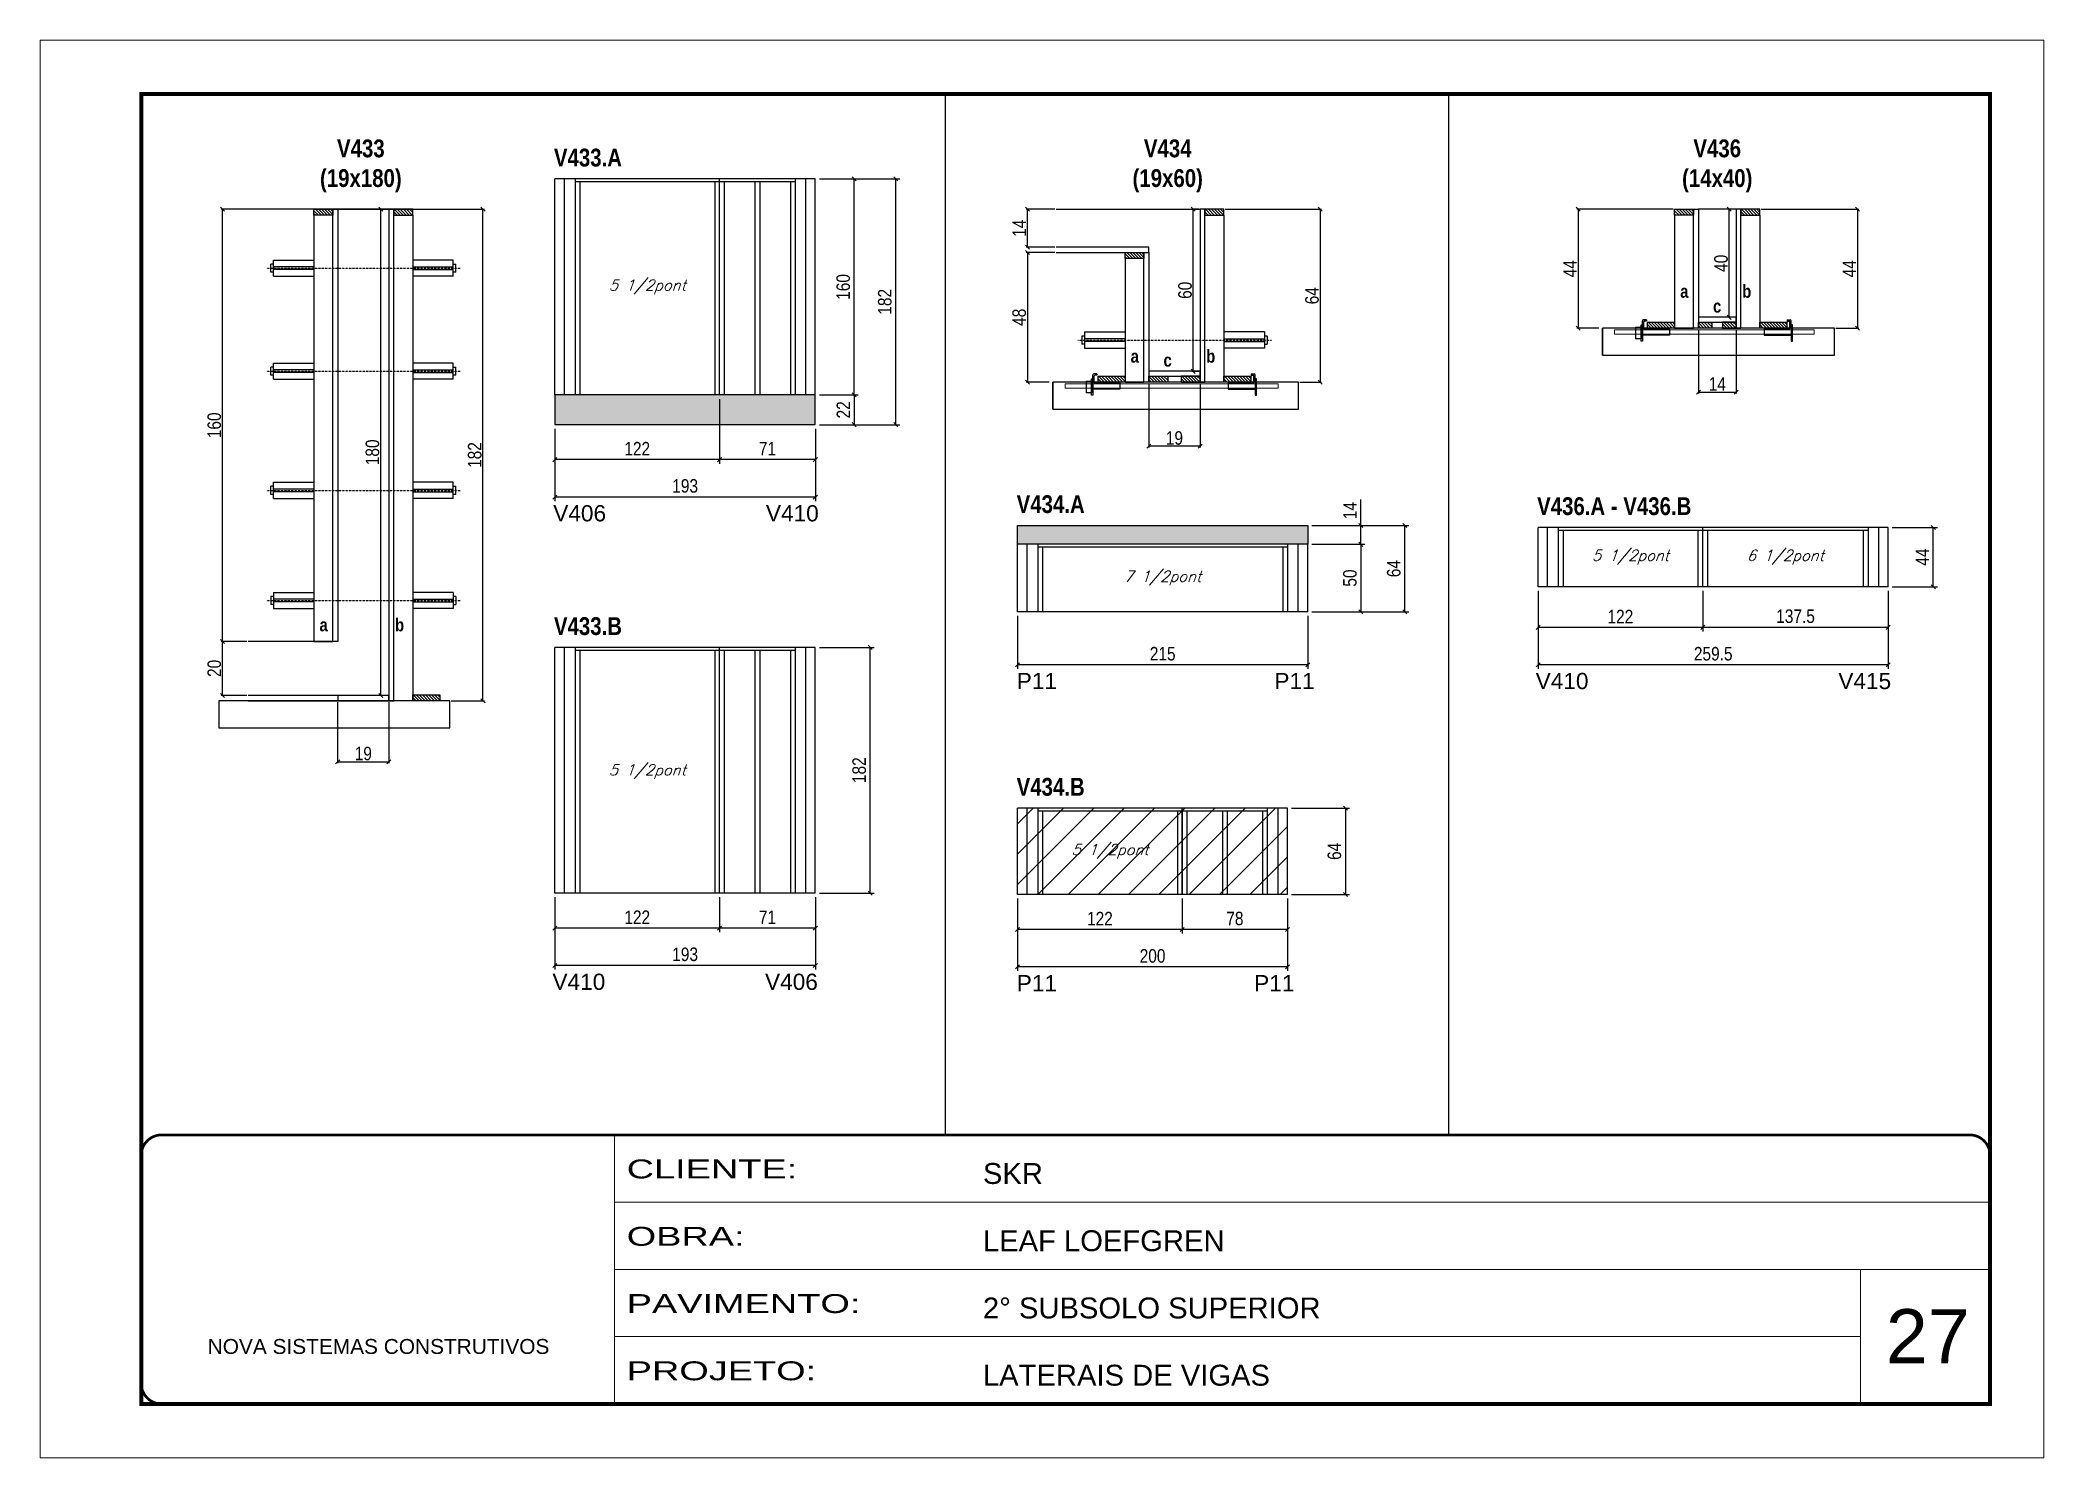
# Model space of a CAD drawing. Extents: x 3309 to 9590, y -2522 to 15424.
# Drawn here: x 6493 to 7978, y 6666 to 7716 of the extents above; entities that cross this region are included whole.
import ezdxf

# ---------------------------------------------------------------- set-up
doc = ezdxf.new("R2010")
doc.units = 0
for name, pattern in [('CONTINUO', [0]), ('DASHED', [0.75, 0.5, -0.25]), ('HIDDEN', [0.375, 0.25, -0.125])]:
    doc.linetypes.add(name, pattern=pattern)
for name, color, linetype in [('5', 5, 'Continuous'), ('barrote', 251, 'Continuous'), ('COTA', 241, 'Continuous'), ('detalhes', 4, 'Continuous'), ('NOMENCLATURA', 7, 'Continuous'), ('Painéis', 200, 'Continuous'), ('presilha', 1, 'Continuous'), ('SARR_2.2x10', 60, 'Continuous'), ('SARR_2.2x7', 40, 'Continuous'), ('SARR_3.5x7', 81, 'Continuous'), ('TENSOR', 3, 'Continuous'), ('texto', 7, 'Continuous')]:
    doc.layers.add(name, color=color, linetype=linetype)
for name, color, linetype, lineweight in [('CARIMBO', 255, 'Continuous', 9), ('CONCRETO', 251, 'Continuous', 25), ('Folhas', 255, 'Continuous', 9), ('Hachura', 251, 'Continuous', 9), ('SARRAFO DE PRESSAO', 251, 'DASHED', 9), ('SCO-___-LAJ', 2, 'Continuous', 0)]:
    doc.layers.add(name, color=color, linetype=linetype, lineweight=lineweight)
doc.styles.add('ARIAL', font='arial.ttf')
doc.styles.add('COTA TECNICA', font='techl___.ttf', dxfattribs={"height": 10})
doc.styles.add('COTA TECNICA 2X', font='techl___.ttf', dxfattribs={"height": 10})
doc.styles.add('Romans', font='romans.shx')
doc.styles.get("Standard").update_dxf_attribs({"font": 'arial.ttf'})
doc.styles.add('TECNICA', font='techb___.ttf', dxfattribs={"height": 10})
doc.styles.add('Tecnologia', font='')
doc.styles.get('Tecnologia').set_extended_font_data('Forgotten Futurist')
doc.dimstyles.new('PAINEL', dxfattribs={"dimtxt": 10, "dimasz": 3, "dimexe": 3, "dimexo": 3, "dimgap": 3, "dimtad": 1, "dimdec": 1, "dimzin": 12, "dimdsep": 46, "dimtxsty": 'COTA TECNICA', "dimblk1": 'OBLIQUE', "dimblk2": 'OBLIQUE', "dimsah": 1, "dimcen": 0.9, "dimclrd": 4, "dimclre": 4, "dimclrt": 240, "dimadec": 1, "dimazin": 3, "dimtfac": 1, "dimtdec": 1, "dimtmove": 0, "dimatfit": 3, "dimfxl": 1, "dimtolj": 1, "dimtzin": 12, "dimarcsym": 0})
doc.dimstyles.new('SECAO', dxfattribs={"dimscale": 0.333333, "dimtxt": 5, "dimasz": 9, "dimexe": 3, "dimexo": 3, "dimgap": 3, "dimtad": 1, "dimdec": 1, "dimlfac": 0.5, "dimzin": 12, "dimdsep": 46, "dimtxsty": 'COTA TECNICA 2X', "dimblk1": 'OBLIQUE', "dimblk2": 'OBLIQUE', "dimsah": 1, "dimcen": 0.9, "dimclrd": 4, "dimclre": 4, "dimclrt": 240, "dimadec": 1, "dimazin": 3, "dimtfac": 1, "dimtdec": 1, "dimtmove": 0, "dimatfit": 3, "dimfxl": 1, "dimtolj": 1, "dimtzin": 12, "dimarcsym": 0})
pattern_1 = [(135, (39883.3787, -115925.4389), (-1.122532015, -1.122532015), [])]
pattern_2 = [(135, (40550.0773, -116049.0389), (-1.122532015, -1.122532015), [])]

msp = doc.modelspace()

# ---------------------------------------------------------------- texts
at = {"layer": '5', "linetype": 'Continuous'}
for s, rotation, p in [('V406', 359.99996, (6873.16, 7359.99)), ('V410', 359.99996, (7030.77, 7359.99)), ('P11', 0.00004, (7216.67, 7235.76)), ('P11', 0.00004, (7407.59, 7235.76)), ('V410', 0.00004, (7601.22, 7235.75)), ('V415', 0.00004, (7825.52, 7235.75)), ('V410', 0.00004, (6872.59, 7013.02)), ('V406', 0.00004, (7030.12, 7013.02)), ('P11', 0.00004, (7216.67, 7011.99)), ('P11', 0.00004, (7392.59, 7011.99))]:
    msp.add_text(s, height=12, rotation=rotation, dxfattribs=at).set_placement(p)
at = {"layer": 'CARIMBO', "style": 'ARIAL'}
msp.add_text('27', height=40, dxfattribs=at).set_placement((7860.73, 6736.55))
at = {"layer": 'detalhes', "style": 'TECNICA'}
for s, p in [('a', (7708.3, 7525.57)), ('b', (7754.27, 7525.56)), ('c', (7732.66, 7514.6)), ('a', (7301.06, 7477.52)), ('b', (7357.04, 7477.51)), ('c', (7325.43, 7474.6)), ('a', (6699.97, 7278.55)), ('b', (6755.94, 7278.54))]:
    msp.add_text(s, height=9.6, dxfattribs=at).set_placement(p)
at = {"layer": 'NOMENCLATURA', "style": 'TECNICA'}
for s, p in [('V433.A', (6873.67, 7622.81)), ('V434.A', (7216.58, 7366.17)), ('V436.A - V436.B', (7602.29, 7364.67)), ('V433.B', (6873.67, 7275.84)), ('V434.B', (7216.58, 7156.81))]:
    msp.add_text(s, height=13.2, dxfattribs=at).set_placement(p)
at = {"layer": 'NOMENCLATURA', "char_height": 13.2, "attachment_point": 2, "style": 'TECNICA'}
for s, insert in [('V433\\P(19x180)', (6730.57, 7642.83)), ('V434\\P(19x60)', (7328.54, 7642.83)), ('V436\\P(14x40)', (7735.77, 7642.83))]:
    msp.add_mtext_dynamic_manual_height_columns(s, width=300.2766, gutter_width=1, heights=[0], dxfattribs=dict(at, insert=insert))
at = {"layer": 'texto', "color": 2, "char_height": 8, "attachment_point": 5, "style": 'Romans'}
for s, insert in [('{\\Q19;\\C256;5 1/2pont}', (6942.89, 7533.62)), ('{\\Q19;\\C256;5 1/2pont}', (7671.51, 7333.49)), ('{\\Q19;\\C256;6 1/2pont}', (7786.26, 7333.49)), ('{\\Q19;\\C256;7 1/2pont}', (7324.8, 7317.99)), ('{\\Q19;\\C256;5 1/2pont}', (6942.89, 7174.65)), ('{\\Q19;\\C256;5 1/2pont}', (7285.8, 7115.62))]:
    msp.add_mtext(s, dxfattribs=dict(at, insert=insert))

# ---------------------------------------------------------------- blocks, each defined once
blk = doc.blocks.new('9999999999')
at = {"color": 30, "linetype": 'CONTINUO'}
for p, q in [((98564.6, 34230.2), (98564.6, 34429.4)), ((98564.6, 34379.6), (99584, 34379.6)), ((98564.6, 34329.8), (99488, 34329.8)), ((99584, 34329.8), (99488, 34329.8)), ((99488, 34329.8), (99488, 34230.2)), ((98564.6, 34280), (99488, 34280))]:
    blk.add_line(p, q, dxfattribs=at)
at = {"color": 30, "linetype": 'CONTINUO', "const_width": 2}
blk.add_lwpolyline([(99584, 34230.2), (99584, 34414.4, 0.414214), (99569, 34429.4), (98229, 34429.4, 0.414214), (98214, 34414.4), (98214, 34245.2, 0.414214), (98229, 34230.2), (99584, 34230.2)], format="xyb", dxfattribs=at)
at = {"layer": 'Folhas'}
blk.add_lwpolyline([(98139, 34190.2), (99624, 34190.2), (99624, 35240.2), (98139, 35240.2)], close=True, dxfattribs=at)
at = {"layer": 'Folhas', "color": 30, "const_width": 3}
blk.add_lwpolyline([(98214, 34230.2), (99584, 34230.2), (99584, 35200.2), (98214, 35200.2)], close=True, dxfattribs=at)
at = {"color": 7, "linetype": 'Continuous', "ltscale": 5, "style": 'ARIAL'}
for s, height, p in [('SKR', 15.48, (98837.7, 34393.1)), ('LEAF LOEFGREN', 15.483, (98837.7, 34343.3)), ('2° SUBSOLO SUPERIOR', 15.483, (98837.7, 34293.5)), ('NOVA SISTEMAS CONSTRUTIVOS', 11.059, (98263.2, 34267.2)), ('LATERAIS DE VIGAS', 15.483, (98837.7, 34243.7))]:
    blk.add_text(s, height=height, dxfattribs=at).set_placement(p)
at = {"layer": 'Folhas', "color": 7, "style": 'Tecnologia', "width": 1.5}
for s, p in [('CLIENTE:', (98573.7, 34397.2)), ('OBRA:', (98573.7, 34347.3)), ('PAVIMENTO:', (98573.7, 34297.5)), ('PROJETO:', (98573.7, 34247.7))]:
    blk.add_text(s, height=14, dxfattribs=at).set_placement(p)
blk = doc.blocks.new('_Oblique')
at = {"color": 0, "linetype": 'ByBlock', "lineweight": -2}
blk.add_line((-0.5, -0.5), (0.5, 0.5), dxfattribs=at)
blk = doc.blocks.new('*D1584')
at = {"layer": 'COTA', "color": 4, "lineweight": -2, "transparency": 16777216}
for p, q in [((6750.4, 7591.1), (6744.3, 7591.1)), ((6745.3, 7231.1), (6745.3, 7591.1)), ((6750.4, 7231.1), (6744.3, 7231.1))]:
    blk.add_line(p, q, dxfattribs=at)
at = {"layer": 'Defpoints', "color": 0, "transparency": 16777216}
for p in [(6745.3, 7591.1), (6751.4, 7591.1), (6751.4, 7231.1)]:
    blk.add_point(p, dxfattribs=at)
at = {"layer": 'COTA', "color": 4, "lineweight": -2, "transparency": 16777216, "xscale": 3, "yscale": 3, "zscale": 3}
for p, rotation in [((6745.3, 7591.1), 90), ((6745.3, 7231.1), 270)]:
    blk.add_blockref('_Oblique', p, dxfattribs=dict(at, rotation=rotation))
at = {"layer": 'COTA', "color": 240, "transparency": 16777216, "insert": (6739.2, 7411.1), "char_height": 10, "attachment_point": 5, "rotation": 90, "style": 'COTA TECNICA 2X'}
blk.add_mtext('\\A1;180', dxfattribs=at)
blk = doc.blocks.new('*D1590')
at = {"layer": 'COTA', "color": 4, "lineweight": -2, "transparency": 16777216}
for p, q in [((6646.2, 7271.1), (6627.1, 7271.1)), ((6628.1, 7231.1), (6628.1, 7271.1)), ((6646.2, 7231.1), (6627.1, 7231.1))]:
    blk.add_line(p, q, dxfattribs=at)
at = {"layer": 'Defpoints', "color": 0, "transparency": 16777216}
for p in [(6628.1, 7271.1), (6647.2, 7271.1), (6647.2, 7231.1)]:
    blk.add_point(p, dxfattribs=at)
at = {"layer": 'COTA', "color": 4, "lineweight": -2, "transparency": 16777216, "xscale": 3, "yscale": 3, "zscale": 3}
for p, rotation in [((6628.1, 7271.1), 90), ((6628.1, 7231.1), 270)]:
    blk.add_blockref('_Oblique', p, dxfattribs=dict(at, rotation=rotation))
at = {"layer": 'COTA', "color": 240, "transparency": 16777216, "insert": (6622, 7251.1), "char_height": 10, "attachment_point": 5, "rotation": 90, "style": 'COTA TECNICA 2X'}
blk.add_mtext('\\A1;20', dxfattribs=at)
blk = doc.blocks.new('*D1591')
at = {"layer": 'COTA', "color": 4, "lineweight": -2, "transparency": 16777216}
for p, q in [((6768, 7591.1), (6627.1, 7591.1)), ((6628.1, 7271.1), (6628.1, 7591.1)), ((6646.2, 7271.1), (6627.1, 7271.1))]:
    blk.add_line(p, q, dxfattribs=at)
at = {"layer": 'Defpoints', "color": 0, "transparency": 16777216}
for p in [(6628.1, 7591.1), (6769, 7591.1), (6647.2, 7271.1)]:
    blk.add_point(p, dxfattribs=at)
at = {"layer": 'COTA', "color": 4, "lineweight": -2, "transparency": 16777216, "xscale": 3, "yscale": 3, "zscale": 3}
for p, rotation in [((6628.1, 7591.1), 90), ((6628.1, 7271.1), 270)]:
    blk.add_blockref('_Oblique', p, dxfattribs=dict(at, rotation=rotation))
at = {"layer": 'COTA', "color": 240, "transparency": 16777216, "insert": (6622, 7431.1), "char_height": 10, "attachment_point": 5, "rotation": 90, "style": 'COTA TECNICA 2X'}
blk.add_mtext('\\A1;160', dxfattribs=at)
blk = doc.blocks.new('*D1592')
at = {"layer": 'COTA', "color": 4, "lineweight": -2, "transparency": 16777216}
for p, q in [((6696.8, 7591.1), (6822.1, 7591.1)), ((6821.1, 7227.1), (6821.1, 7591.1)), ((6797.6, 7227.1), (6822.1, 7227.1))]:
    blk.add_line(p, q, dxfattribs=at)
at = {"layer": 'Defpoints', "color": 0, "transparency": 16777216}
for p in [(6695.8, 7591.1), (6821.1, 7591.1), (6796.6, 7227.1)]:
    blk.add_point(p, dxfattribs=at)
at = {"layer": 'COTA', "color": 4, "lineweight": -2, "transparency": 16777216, "xscale": 3, "yscale": 3, "zscale": 3}
for p, rotation in [((6821.1, 7591.1), 90), ((6821.1, 7227.1), 270)]:
    blk.add_blockref('_Oblique', p, dxfattribs=dict(at, rotation=rotation))
at = {"layer": 'COTA', "color": 240, "transparency": 16777216, "insert": (6815, 7409.1), "char_height": 10, "attachment_point": 5, "rotation": 90, "style": 'COTA TECNICA 2X'}
blk.add_mtext('\\A1;182', dxfattribs=at)
blk = doc.blocks.new('*D1593')
at = {"layer": 'COTA', "color": 4, "lineweight": -2, "transparency": 16777216}
for p, q in [((6713.4, 7226.1), (6713.4, 7180.9)), ((6751.4, 7226.1), (6751.4, 7180.9)), ((6713.4, 7181.9), (6751.4, 7181.9))]:
    blk.add_line(p, q, dxfattribs=at)
at = {"layer": 'Defpoints', "color": 0, "transparency": 16777216}
for p in [(6713.4, 7227.1), (6751.4, 7227.1), (6751.4, 7181.9)]:
    blk.add_point(p, dxfattribs=at)
at = {"layer": 'COTA', "color": 4, "lineweight": -2, "transparency": 16777216, "xscale": 3, "yscale": 3, "zscale": 3, "rotation": 180}
blk.add_blockref('_Oblique', (6713.4, 7181.9), dxfattribs=at)
at = {"layer": 'COTA', "color": 4, "lineweight": -2, "transparency": 16777216, "xscale": 3, "yscale": 3, "zscale": 3}
blk.add_blockref('_Oblique', (6751.4, 7181.9), dxfattribs=at)
at = {"layer": 'COTA', "color": 240, "transparency": 16777216, "insert": (6732.4, 7188), "char_height": 10, "attachment_point": 5, "style": 'COTA TECNICA 2X'}
blk.add_mtext('\\A1;19', dxfattribs=at)
blk = doc.blocks.new('*D1585')
at = {"layer": 'COTA', "color": 4, "linetype": 'ByBlock', "lineweight": -2, "transparency": 16777216}
for p, q in [((6996.4, 7081.7), (6996.4, 7055.7)), ((7067.4, 7081.7), (7067.4, 7055.7)), ((7067.4, 7058.7), (6996.4, 7058.7))]:
    blk.add_line(p, q, dxfattribs=at)
at = {"layer": 'Defpoints', "color": 0, "linetype": 'ByBlock', "transparency": 16777216}
for p in [(6996.4, 7084.7), (7067.4, 7084.7), (6996.4, 7058.7)]:
    blk.add_point(p, dxfattribs=at)
at = {"layer": 'COTA', "color": 4, "linetype": 'ByBlock', "lineweight": -2, "transparency": 16777216, "xscale": 3, "yscale": 3, "zscale": 3, "rotation": 180}
blk.add_blockref('_Oblique', (6996.4, 7058.7), dxfattribs=at)
at = {"layer": 'COTA', "color": 4, "linetype": 'ByBlock', "lineweight": -2, "transparency": 16777216, "xscale": 3, "yscale": 3, "zscale": 3}
blk.add_blockref('_Oblique', (7067.4, 7058.7), dxfattribs=at)
at = {"layer": 'COTA', "color": 240, "linetype": 'ByBlock', "transparency": 16777216, "insert": (7031.9, 7066.8), "char_height": 10, "attachment_point": 5, "style": 'COTA TECNICA'}
blk.add_mtext('\\A1;71', dxfattribs=at)
blk = doc.blocks.new('*D1586')
at = {"layer": 'COTA', "color": 4, "linetype": 'ByBlock', "lineweight": -2, "transparency": 16777216}
for p, q in [((6874.4, 7081.7), (6874.4, 7055.7)), ((6996.4, 7081.7), (6996.4, 7055.7)), ((6996.4, 7058.7), (6874.4, 7058.7))]:
    blk.add_line(p, q, dxfattribs=at)
at = {"layer": 'Defpoints', "color": 0, "linetype": 'ByBlock', "transparency": 16777216}
for p in [(6874.4, 7084.7), (6996.4, 7084.7), (6874.4, 7058.7)]:
    blk.add_point(p, dxfattribs=at)
at = {"layer": 'COTA', "color": 4, "linetype": 'ByBlock', "lineweight": -2, "transparency": 16777216, "xscale": 3, "yscale": 3, "zscale": 3, "rotation": 180}
blk.add_blockref('_Oblique', (6874.4, 7058.7), dxfattribs=at)
at = {"layer": 'COTA', "color": 4, "linetype": 'ByBlock', "lineweight": -2, "transparency": 16777216, "xscale": 3, "yscale": 3, "zscale": 3}
blk.add_blockref('_Oblique', (6996.4, 7058.7), dxfattribs=at)
at = {"layer": 'COTA', "color": 240, "linetype": 'ByBlock', "transparency": 16777216, "insert": (6935.4, 7066.8), "char_height": 10, "attachment_point": 5, "style": 'COTA TECNICA'}
blk.add_mtext('\\A1;122', dxfattribs=at)
blk = doc.blocks.new('*D1594')
at = {"layer": 'COTA', "color": 4, "linetype": 'ByBlock', "lineweight": -2, "transparency": 16777216}
for p, q in [((6874.4, 7081.7), (6874.4, 7028)), ((7067.4, 7081.7), (7067.4, 7028)), ((7067.4, 7031), (6874.4, 7031))]:
    blk.add_line(p, q, dxfattribs=at)
at = {"layer": 'Defpoints', "color": 0, "linetype": 'ByBlock', "transparency": 16777216}
for p in [(6874.4, 7084.7), (7067.4, 7084.7), (6874.4, 7031)]:
    blk.add_point(p, dxfattribs=at)
at = {"layer": 'COTA', "color": 4, "linetype": 'ByBlock', "lineweight": -2, "transparency": 16777216, "xscale": 3, "yscale": 3, "zscale": 3, "rotation": 180}
blk.add_blockref('_Oblique', (6874.4, 7031), dxfattribs=at)
at = {"layer": 'COTA', "color": 4, "linetype": 'ByBlock', "lineweight": -2, "transparency": 16777216, "xscale": 3, "yscale": 3, "zscale": 3}
blk.add_blockref('_Oblique', (7067.4, 7031), dxfattribs=at)
at = {"layer": 'COTA', "color": 240, "linetype": 'ByBlock', "transparency": 16777216, "insert": (6970.9, 7039.3), "char_height": 10, "attachment_point": 5, "style": 'COTA TECNICA'}
blk.add_mtext('\\A1;193', dxfattribs=at)
blk = doc.blocks.new('*D1595')
at = {"layer": 'COTA', "color": 4, "lineweight": -2, "transparency": 16777216}
for p, q in [((7070.4, 7266.7), (7111, 7266.7)), ((7108, 7084.7), (7108, 7266.7)), ((7070.4, 7084.7), (7111, 7084.7))]:
    blk.add_line(p, q, dxfattribs=at)
at = {"layer": 'Defpoints', "color": 0, "transparency": 16777216}
for p in [(7067.4, 7266.7), (7108, 7266.7), (7067.4, 7084.7)]:
    blk.add_point(p, dxfattribs=at)
at = {"layer": 'COTA', "color": 4, "lineweight": -2, "transparency": 16777216, "xscale": 3, "yscale": 3, "zscale": 3}
for p, rotation in [((7108, 7266.7), 90), ((7108, 7084.7), 270)]:
    blk.add_blockref('_Oblique', p, dxfattribs=dict(at, rotation=rotation))
at = {"layer": 'COTA', "color": 240, "transparency": 16777216, "insert": (7099.9, 7175.7), "char_height": 10, "attachment_point": 5, "rotation": 90, "style": 'COTA TECNICA'}
blk.add_mtext('\\A1;182', dxfattribs=at)
blk = doc.blocks.new('*D1587')
at = {"layer": 'COTA', "color": 4, "linetype": 'ByBlock', "lineweight": -2, "transparency": 16777216}
for p, q in [((6996.4, 7450.6), (6996.4, 7402.7)), ((7067.4, 7428.6), (7067.4, 7402.7)), ((7067.4, 7405.7), (6996.4, 7405.7))]:
    blk.add_line(p, q, dxfattribs=at)
at = {"layer": 'Defpoints', "color": 0, "linetype": 'ByBlock', "transparency": 16777216}
for p in [(6996.4, 7453.6), (7067.4, 7431.6), (6996.4, 7405.7)]:
    blk.add_point(p, dxfattribs=at)
at = {"layer": 'COTA', "color": 4, "linetype": 'ByBlock', "lineweight": -2, "transparency": 16777216, "xscale": 3, "yscale": 3, "zscale": 3, "rotation": 180}
blk.add_blockref('_Oblique', (6996.4, 7405.7), dxfattribs=at)
at = {"layer": 'COTA', "color": 4, "linetype": 'ByBlock', "lineweight": -2, "transparency": 16777216, "xscale": 3, "yscale": 3, "zscale": 3}
blk.add_blockref('_Oblique', (7067.4, 7405.7), dxfattribs=at)
at = {"layer": 'COTA', "color": 240, "linetype": 'ByBlock', "transparency": 16777216, "insert": (7031.9, 7413.8), "char_height": 10, "attachment_point": 5, "style": 'COTA TECNICA'}
blk.add_mtext('\\A1;71', dxfattribs=at)
blk = doc.blocks.new('*D1588')
at = {"layer": 'COTA', "color": 4, "linetype": 'ByBlock', "lineweight": -2, "transparency": 16777216}
for p, q in [((6996.4, 7450.6), (6996.4, 7402.7)), ((6874.4, 7428.6), (6874.4, 7402.7)), ((6996.4, 7405.7), (6874.4, 7405.7))]:
    blk.add_line(p, q, dxfattribs=at)
at = {"layer": 'Defpoints', "color": 0, "linetype": 'ByBlock', "transparency": 16777216}
for p in [(6996.4, 7453.6), (6874.4, 7431.6), (6874.4, 7405.7)]:
    blk.add_point(p, dxfattribs=at)
at = {"layer": 'COTA', "color": 4, "linetype": 'ByBlock', "lineweight": -2, "transparency": 16777216, "xscale": 3, "yscale": 3, "zscale": 3, "rotation": 180}
blk.add_blockref('_Oblique', (6874.4, 7405.7), dxfattribs=at)
at = {"layer": 'COTA', "color": 4, "linetype": 'ByBlock', "lineweight": -2, "transparency": 16777216, "xscale": 3, "yscale": 3, "zscale": 3}
blk.add_blockref('_Oblique', (6996.4, 7405.7), dxfattribs=at)
at = {"layer": 'COTA', "color": 240, "linetype": 'ByBlock', "transparency": 16777216, "insert": (6935.4, 7413.8), "char_height": 10, "attachment_point": 5, "style": 'COTA TECNICA'}
blk.add_mtext('\\A1;122', dxfattribs=at)
blk = doc.blocks.new('*D1589')
at = {"layer": 'COTA', "color": 4, "linetype": 'ByBlock', "lineweight": -2, "transparency": 16777216}
for p, q in [((6874.4, 7428.6), (6874.4, 7375)), ((7067.4, 7428.6), (7067.4, 7375)), ((7067.4, 7378), (6874.4, 7378))]:
    blk.add_line(p, q, dxfattribs=at)
at = {"layer": 'Defpoints', "color": 0, "linetype": 'ByBlock', "transparency": 16777216}
for p in [(6874.4, 7431.6), (7067.4, 7431.6), (6874.4, 7378)]:
    blk.add_point(p, dxfattribs=at)
at = {"layer": 'COTA', "color": 4, "linetype": 'ByBlock', "lineweight": -2, "transparency": 16777216, "xscale": 3, "yscale": 3, "zscale": 3, "rotation": 180}
blk.add_blockref('_Oblique', (6874.4, 7378), dxfattribs=at)
at = {"layer": 'COTA', "color": 4, "linetype": 'ByBlock', "lineweight": -2, "transparency": 16777216, "xscale": 3, "yscale": 3, "zscale": 3}
blk.add_blockref('_Oblique', (7067.4, 7378), dxfattribs=at)
at = {"layer": 'COTA', "color": 240, "linetype": 'ByBlock', "transparency": 16777216, "insert": (6970.9, 7386.2), "char_height": 10, "attachment_point": 5, "style": 'COTA TECNICA'}
blk.add_mtext('\\A1;193', dxfattribs=at)
blk = doc.blocks.new('*D1596')
at = {"layer": 'COTA', "color": 4, "lineweight": -2, "transparency": 16777216}
for p, q in [((7070.4, 7613.6), (7099.2, 7613.6)), ((7096.2, 7453.6), (7096.2, 7613.6)), ((7070.4, 7453.6), (7099.2, 7453.6))]:
    blk.add_line(p, q, dxfattribs=at)
at = {"layer": 'Defpoints', "color": 0, "transparency": 16777216}
for p in [(7067.4, 7613.6), (7096.2, 7613.6), (7067.4, 7453.6)]:
    blk.add_point(p, dxfattribs=at)
at = {"layer": 'COTA', "color": 4, "lineweight": -2, "transparency": 16777216, "xscale": 3, "yscale": 3, "zscale": 3}
for p, rotation in [((7096.2, 7613.6), 90), ((7096.2, 7453.6), 270)]:
    blk.add_blockref('_Oblique', p, dxfattribs=dict(at, rotation=rotation))
at = {"layer": 'COTA', "color": 240, "transparency": 16777216, "insert": (7088.1, 7533.6), "char_height": 10, "attachment_point": 5, "rotation": 90, "style": 'COTA TECNICA'}
blk.add_mtext('\\A1;160', dxfattribs=at)
blk = doc.blocks.new('*D1597')
at = {"layer": 'COTA', "color": 4, "lineweight": -2, "transparency": 16777216}
for p, q in [((7070.4, 7453.6), (7099.2, 7453.6)), ((7096.2, 7453.6), (7096.2, 7431.6)), ((7070.4, 7431.6), (7099.2, 7431.6))]:
    blk.add_line(p, q, dxfattribs=at)
at = {"layer": 'Defpoints', "color": 0, "transparency": 16777216}
for p in [(7067.4, 7453.6), (7067.4, 7431.6), (7096.2, 7431.6)]:
    blk.add_point(p, dxfattribs=at)
at = {"layer": 'COTA', "color": 4, "lineweight": -2, "transparency": 16777216, "xscale": 3, "yscale": 3, "zscale": 3}
for p, rotation in [((7096.2, 7453.6), 90), ((7096.2, 7431.6), 270)]:
    blk.add_blockref('_Oblique', p, dxfattribs=dict(at, rotation=rotation))
at = {"layer": 'COTA', "color": 240, "transparency": 16777216, "insert": (7088.2, 7442.6), "char_height": 10, "attachment_point": 5, "rotation": 90, "style": 'COTA TECNICA'}
blk.add_mtext('\\A1;22', dxfattribs=at)
blk = doc.blocks.new('*D1598')
at = {"layer": 'COTA', "color": 4, "lineweight": -2, "transparency": 16777216}
for p, q in [((7070.4, 7613.6), (7130, 7613.6)), ((7127, 7431.6), (7127, 7613.6)), ((7070.4, 7431.6), (7130, 7431.6))]:
    blk.add_line(p, q, dxfattribs=at)
at = {"layer": 'Defpoints', "color": 0, "transparency": 16777216}
for p in [(7067.4, 7613.6), (7127, 7613.6), (7067.4, 7431.6)]:
    blk.add_point(p, dxfattribs=at)
at = {"layer": 'COTA', "color": 4, "lineweight": -2, "transparency": 16777216, "xscale": 3, "yscale": 3, "zscale": 3}
for p, rotation in [((7127, 7613.6), 90), ((7127, 7431.6), 270)]:
    blk.add_blockref('_Oblique', p, dxfattribs=dict(at, rotation=rotation))
at = {"layer": 'COTA', "color": 240, "transparency": 16777216, "insert": (7118.9, 7522.6), "char_height": 10, "attachment_point": 5, "rotation": 90, "style": 'COTA TECNICA'}
blk.add_mtext('\\A1;182', dxfattribs=at)
blk = doc.blocks.new('*D1604')
at = {"layer": 'COTA', "color": 4, "lineweight": -2, "transparency": 16777216}
for p, q in [((7314.5, 7462.1), (7314.5, 7414.7)), ((7352.5, 7462.1), (7352.5, 7414.7)), ((7352.5, 7415.7), (7314.5, 7415.7))]:
    blk.add_line(p, q, dxfattribs=at)
at = {"layer": 'Defpoints', "color": 0, "transparency": 16777216}
for p in [(7314.5, 7463.1), (7352.5, 7463.1), (7314.5, 7415.7)]:
    blk.add_point(p, dxfattribs=at)
at = {"layer": 'COTA', "color": 4, "lineweight": -2, "transparency": 16777216, "xscale": 3, "yscale": 3, "zscale": 3, "rotation": 180}
blk.add_blockref('_Oblique', (7314.5, 7415.7), dxfattribs=at)
at = {"layer": 'COTA', "color": 4, "lineweight": -2, "transparency": 16777216, "xscale": 3, "yscale": 3, "zscale": 3}
blk.add_blockref('_Oblique', (7352.5, 7415.7), dxfattribs=at)
at = {"layer": 'COTA', "color": 240, "transparency": 16777216, "insert": (7333.5, 7421.7), "char_height": 10, "attachment_point": 5, "style": 'COTA TECNICA 2X'}
blk.add_mtext('\\A1;19', dxfattribs=at)
blk = doc.blocks.new('PRESILHA METÁLICA 1')
at = {"layer": 'presilha'}
for p, q in [((0, 13), (6, 13)), ((0, 13), (0, 0)), ((6, 0), (0, 0)), ((6, 15.5), (7.5, 15.5)), ((6, -2.5), (6, 15.5)), ((6, 13), (6, 0)), ((7.5, 10.6), (7.5, 19.9)), ((7.5, 15.5), (7.5, -2.5)), ((37.5, 4.1), (7.5, 4.1)), ((12, 21), (8.6, 21)), ((9, 11.6), (9, 18.9)), ((12, 19.5), (9.6, 19.5)), ((37.5, 11), (9.6, 11)), ((12, 21), (12, 19.5)), ((37.5, 11), (37.5, 4.1)), ((7.5, -2.5), (6, -2.5))]:
    blk.add_line(p, q, dxfattribs=at)
for centre, radius, start, end in [((8.6, 19.9), 1.14, 90, 180), ((9.6, 18.9), 0.57, 90, 180), ((9.6, 11.6), 0.57, 180, 270)]:
    blk.add_arc(centre, radius, start, end, dxfattribs=at)
blk = doc.blocks.new('PRESILHA METÁLICA 2')
at = {"layer": 'presilha'}
for p, q in [((-5.2, 23.5), (-5.2, 22)), ((-5.2, 23.5), (-1.9, 23.5)), ((-0.8, 14.6), (-0.8, 22.4)), ((-30.8, 13.5), (-30.8, 6.6)), ((-30.8, 13.5), (-2.8, 13.5)), ((-30.8, 6.6), (-0.8, 6.6)), ((-5.2, 22), (-2.8, 22)), ((-2.2, 14.1), (-2.2, 21.4)), ((0.8, 18), (-0.8, 18)), ((-0.8, 18), (-0.8, 0)), ((-0.8, 0), (0.8, 0)), ((0.8, 0), (0.8, 18))]:
    blk.add_line(p, q, dxfattribs=at)
for centre, radius, start, end in [((-1.9, 22.4), 1.14, 0, 90), ((-2.8, 21.4), 0.57, 0, 90), ((-2.8, 14.1), 0.57, 270, 0)]:
    blk.add_arc(centre, radius, start, end, dxfattribs=at)
blk = doc.blocks.new('*D1605')
at = {"layer": 'COTA', "color": 4, "lineweight": -2, "transparency": 16777216}
for p, q in [((7371.1, 7591.1), (7442.6, 7591.1)), ((7441.6, 7591.1), (7441.6, 7463.1)), ((7426.4, 7463.1), (7442.6, 7463.1))]:
    blk.add_line(p, q, dxfattribs=at)
at = {"layer": 'Defpoints', "color": 0, "transparency": 16777216}
for p in [(7370.1, 7591.1), (7425.4, 7463.1), (7441.6, 7463.1)]:
    blk.add_point(p, dxfattribs=at)
at = {"layer": 'COTA', "color": 4, "lineweight": -2, "transparency": 16777216, "xscale": 3, "yscale": 3, "zscale": 3}
for p, rotation in [((7441.6, 7591.1), 90), ((7441.6, 7463.1), 270)]:
    blk.add_blockref('_Oblique', p, dxfattribs=dict(at, rotation=rotation))
at = {"layer": 'COTA', "color": 240, "transparency": 16777216, "insert": (7435.5, 7527.1), "char_height": 10, "attachment_point": 5, "rotation": 90, "style": 'COTA TECNICA 2X'}
blk.add_mtext('\\A1;64', dxfattribs=at)
blk = doc.blocks.new('*D1606')
at = {"layer": 'COTA', "color": 4, "lineweight": -2, "transparency": 16777216}
for p, q in [((7244.8, 7559.1), (7223.6, 7559.1)), ((7224.6, 7559.1), (7224.6, 7463.1)), ((7240.7, 7463.1), (7223.6, 7463.1))]:
    blk.add_line(p, q, dxfattribs=at)
at = {"layer": 'Defpoints', "color": 0, "transparency": 16777216}
for p in [(7245.8, 7559.1, 0), (7224.6, 7463.1), (7241.7, 7463.1)]:
    blk.add_point(p, dxfattribs=at)
at = {"layer": 'COTA', "color": 4, "lineweight": -2, "transparency": 16777216, "xscale": 3, "yscale": 3, "zscale": 3}
for p, rotation in [((7224.6, 7559.1), 90), ((7224.6, 7463.1), 270)]:
    blk.add_blockref('_Oblique', p, dxfattribs=dict(at, rotation=rotation))
at = {"layer": 'COTA', "color": 240, "transparency": 16777216, "insert": (7218.5, 7511.1), "char_height": 10, "attachment_point": 5, "rotation": 90, "style": 'COTA TECNICA 2X'}
blk.add_mtext('\\A1;48', dxfattribs=at)
blk = doc.blocks.new('*D1599')
at = {"layer": 'COTA', "color": 4, "lineweight": -2, "transparency": 16777216}
for p, q in [((7351.5, 7591.1), (7346.5, 7591.1)), ((7347.5, 7471.1), (7347.5, 7591.1)), ((7351.5, 7471.1), (7346.5, 7471.1))]:
    blk.add_line(p, q, dxfattribs=at)
at = {"layer": 'Defpoints', "color": 0, "transparency": 16777216}
for p in [(7347.5, 7591.1), (7352.5, 7591.1), (7352.5, 7471.1)]:
    blk.add_point(p, dxfattribs=at)
at = {"layer": 'COTA', "color": 4, "lineweight": -2, "transparency": 16777216, "xscale": 3, "yscale": 3, "zscale": 3}
for p, rotation in [((7347.5, 7591.1), 90), ((7347.5, 7471.1), 270)]:
    blk.add_blockref('_Oblique', p, dxfattribs=dict(at, rotation=rotation))
at = {"layer": 'COTA', "color": 240, "transparency": 16777216, "insert": (7341.4, 7531.1), "char_height": 10, "attachment_point": 5, "rotation": 90, "style": 'COTA TECNICA 2X'}
blk.add_mtext('\\A1;60', dxfattribs=at)
blk = doc.blocks.new('*D1600')
at = {"layer": 'COTA', "color": 4, "lineweight": -2, "transparency": 16777216}
for p, q in [((7244.8, 7591.1), (7223.6, 7591.1)), ((7224.6, 7563.1), (7224.6, 7591.1)), ((7244.8, 7563.1), (7223.6, 7563.1))]:
    blk.add_line(p, q, dxfattribs=at)
at = {"layer": 'Defpoints', "color": 0, "transparency": 16777216}
for p in [(7224.6, 7591.1), (7245.8, 7591.1), (7245.8, 7563.1)]:
    blk.add_point(p, dxfattribs=at)
at = {"layer": 'COTA', "color": 4, "lineweight": -2, "transparency": 16777216, "xscale": 3, "yscale": 3, "zscale": 3}
for p, rotation in [((7224.6, 7591.1), 90), ((7224.6, 7563.1), 270)]:
    blk.add_blockref('_Oblique', p, dxfattribs=dict(at, rotation=rotation))
at = {"layer": 'COTA', "color": 240, "transparency": 16777216, "insert": (7218.5, 7577.1), "char_height": 10, "attachment_point": 5, "rotation": 90, "style": 'COTA TECNICA 2X'}
blk.add_mtext('\\A1;14', dxfattribs=at)
blk = doc.blocks.new('*D1601')
at = {"layer": 'COTA', "color": 4, "linetype": 'ByBlock', "lineweight": -2, "transparency": 16777216}
for p, q in [((7217.3, 7290), (7217.3, 7250.8)), ((7432.3, 7290), (7432.3, 7250.8)), ((7432.3, 7253.8), (7217.3, 7253.8))]:
    blk.add_line(p, q, dxfattribs=at)
at = {"layer": 'Defpoints', "color": 0, "linetype": 'ByBlock', "transparency": 16777216}
for p in [(7217.3, 7293), (7432.3, 7293), (7217.3, 7253.8)]:
    blk.add_point(p, dxfattribs=at)
at = {"layer": 'COTA', "color": 4, "linetype": 'ByBlock', "lineweight": -2, "transparency": 16777216, "xscale": 3, "yscale": 3, "zscale": 3, "rotation": 180}
blk.add_blockref('_Oblique', (7217.3, 7253.8), dxfattribs=at)
at = {"layer": 'COTA', "color": 4, "linetype": 'ByBlock', "lineweight": -2, "transparency": 16777216, "xscale": 3, "yscale": 3, "zscale": 3}
blk.add_blockref('_Oblique', (7432.3, 7253.8), dxfattribs=at)
at = {"layer": 'COTA', "color": 240, "linetype": 'ByBlock', "transparency": 16777216, "insert": (7324.8, 7261.9), "char_height": 10, "attachment_point": 5, "style": 'COTA TECNICA'}
blk.add_mtext('\\A1;215', dxfattribs=at)
blk = doc.blocks.new('*D1607')
at = {"layer": 'COTA', "color": 4, "lineweight": -2, "transparency": 16777216}
for p, q in [((7435.3, 7343), (7474.7, 7343)), ((7471.7, 7343), (7471.7, 7293)), ((7435.3, 7293), (7474.7, 7293))]:
    blk.add_line(p, q, dxfattribs=at)
at = {"layer": 'Defpoints', "color": 0, "transparency": 16777216}
for p in [(7432.3, 7343), (7432.3, 7293), (7471.7, 7293)]:
    blk.add_point(p, dxfattribs=at)
at = {"layer": 'COTA', "color": 4, "lineweight": -2, "transparency": 16777216, "xscale": 3, "yscale": 3, "zscale": 3}
for p, rotation in [((7471.7, 7343), 90), ((7471.7, 7293), 270)]:
    blk.add_blockref('_Oblique', p, dxfattribs=dict(at, rotation=rotation))
at = {"layer": 'COTA', "color": 240, "transparency": 16777216, "insert": (7463.6, 7318), "char_height": 10, "attachment_point": 5, "rotation": 90, "style": 'COTA TECNICA'}
blk.add_mtext('\\A1;50', dxfattribs=at)
blk = doc.blocks.new('*D1602')
at = {"layer": 'COTA', "color": 4, "linetype": 'ByBlock', "lineweight": -2, "transparency": 16777216}
for p, q in [((7339.3, 7080.6), (7339.3, 7054.7)), ((7417.3, 7080.6), (7417.3, 7054.7)), ((7417.3, 7057.7), (7339.3, 7057.7))]:
    blk.add_line(p, q, dxfattribs=at)
at = {"layer": 'Defpoints', "color": 0, "linetype": 'ByBlock', "transparency": 16777216}
for p in [(7339.3, 7083.6), (7417.3, 7083.6), (7339.3, 7057.7)]:
    blk.add_point(p, dxfattribs=at)
at = {"layer": 'COTA', "color": 4, "linetype": 'ByBlock', "lineweight": -2, "transparency": 16777216, "xscale": 3, "yscale": 3, "zscale": 3, "rotation": 180}
blk.add_blockref('_Oblique', (7339.3, 7057.7), dxfattribs=at)
at = {"layer": 'COTA', "color": 4, "linetype": 'ByBlock', "lineweight": -2, "transparency": 16777216, "xscale": 3, "yscale": 3, "zscale": 3}
blk.add_blockref('_Oblique', (7417.3, 7057.7), dxfattribs=at)
at = {"layer": 'COTA', "color": 240, "linetype": 'ByBlock', "transparency": 16777216, "insert": (7378.3, 7065.8), "char_height": 10, "attachment_point": 5, "style": 'COTA TECNICA'}
blk.add_mtext('\\A1;78', dxfattribs=at)
blk = doc.blocks.new('*D1603')
at = {"layer": 'COTA', "color": 4, "linetype": 'ByBlock', "lineweight": -2, "transparency": 16777216}
for p, q in [((7217.3, 7080.6), (7217.3, 7054.7)), ((7339.3, 7080.6), (7339.3, 7054.7)), ((7339.3, 7057.7), (7217.3, 7057.7))]:
    blk.add_line(p, q, dxfattribs=at)
at = {"layer": 'Defpoints', "color": 0, "linetype": 'ByBlock', "transparency": 16777216}
for p in [(7217.3, 7083.6), (7339.3, 7083.6), (7217.3, 7057.7)]:
    blk.add_point(p, dxfattribs=at)
at = {"layer": 'COTA', "color": 4, "linetype": 'ByBlock', "lineweight": -2, "transparency": 16777216, "xscale": 3, "yscale": 3, "zscale": 3, "rotation": 180}
blk.add_blockref('_Oblique', (7217.3, 7057.7), dxfattribs=at)
at = {"layer": 'COTA', "color": 4, "linetype": 'ByBlock', "lineweight": -2, "transparency": 16777216, "xscale": 3, "yscale": 3, "zscale": 3}
blk.add_blockref('_Oblique', (7339.3, 7057.7), dxfattribs=at)
at = {"layer": 'COTA', "color": 240, "linetype": 'ByBlock', "transparency": 16777216, "insert": (7278.3, 7065.8), "char_height": 10, "attachment_point": 5, "style": 'COTA TECNICA'}
blk.add_mtext('\\A1;122', dxfattribs=at)
blk = doc.blocks.new('*D1608')
at = {"layer": 'COTA', "color": 4, "linetype": 'ByBlock', "lineweight": -2, "transparency": 16777216}
for p, q in [((7217.3, 7080.6), (7217.3, 7027)), ((7417.3, 7080.6), (7417.3, 7027)), ((7417.3, 7030), (7217.3, 7030))]:
    blk.add_line(p, q, dxfattribs=at)
at = {"layer": 'Defpoints', "color": 0, "linetype": 'ByBlock', "transparency": 16777216}
for p in [(7217.3, 7083.6), (7417.3, 7083.6), (7217.3, 7030)]:
    blk.add_point(p, dxfattribs=at)
at = {"layer": 'COTA', "color": 4, "linetype": 'ByBlock', "lineweight": -2, "transparency": 16777216, "xscale": 3, "yscale": 3, "zscale": 3, "rotation": 180}
blk.add_blockref('_Oblique', (7217.3, 7030), dxfattribs=at)
at = {"layer": 'COTA', "color": 4, "linetype": 'ByBlock', "lineweight": -2, "transparency": 16777216, "xscale": 3, "yscale": 3, "zscale": 3}
blk.add_blockref('_Oblique', (7417.3, 7030), dxfattribs=at)
at = {"layer": 'COTA', "color": 240, "linetype": 'ByBlock', "transparency": 16777216, "insert": (7317.3, 7038.1), "char_height": 10, "attachment_point": 5, "style": 'COTA TECNICA'}
blk.add_mtext('\\A1;200', dxfattribs=at)
blk = doc.blocks.new('*D1609')
at = {"layer": 'COTA', "color": 4, "lineweight": -2, "transparency": 16777216}
for p, q in [((7420.3, 7147.6), (7463.2, 7147.6)), ((7460.2, 7147.6), (7460.2, 7083.6)), ((7420.3, 7083.6), (7463.2, 7083.6))]:
    blk.add_line(p, q, dxfattribs=at)
at = {"layer": 'Defpoints', "color": 0, "transparency": 16777216}
for p in [(7417.3, 7147.6), (7417.3, 7083.6), (7460.2, 7083.6)]:
    blk.add_point(p, dxfattribs=at)
at = {"layer": 'COTA', "color": 4, "lineweight": -2, "transparency": 16777216, "xscale": 3, "yscale": 3, "zscale": 3}
for p, rotation in [((7460.2, 7147.6), 90), ((7460.2, 7083.6), 270)]:
    blk.add_blockref('_Oblique', p, dxfattribs=dict(at, rotation=rotation))
at = {"layer": 'COTA', "color": 240, "transparency": 16777216, "insert": (7452.1, 7115.6), "char_height": 10, "attachment_point": 5, "rotation": 90, "style": 'COTA TECNICA'}
blk.add_mtext('\\A1;64', dxfattribs=at)
blk = doc.blocks.new('*D1610')
at = {"layer": 'COTA', "color": 4, "lineweight": -2, "transparency": 16777216}
for p, q in [((7471.7, 7357), (7471.7, 7376.1)), ((7435.3, 7357), (7474.7, 7357)), ((7471.7, 7343), (7471.7, 7357)), ((7435.3, 7343), (7474.7, 7343))]:
    blk.add_line(p, q, dxfattribs=at)
at = {"layer": 'Defpoints', "color": 0, "transparency": 16777216}
for p in [(7432.3, 7357), (7471.7, 7357), (7432.3, 7343)]:
    blk.add_point(p, dxfattribs=at)
at = {"layer": 'COTA', "color": 4, "lineweight": -2, "transparency": 16777216, "xscale": 3, "yscale": 3, "zscale": 3}
for p, rotation in [((7471.7, 7357), 90), ((7471.7, 7343), 270)]:
    blk.add_blockref('_Oblique', p, dxfattribs=dict(at, rotation=rotation))
at = {"layer": 'COTA', "color": 240, "transparency": 16777216, "insert": (7463.6, 7368), "char_height": 10, "attachment_point": 5, "rotation": 90, "style": 'COTA TECNICA'}
blk.add_mtext('\\A1;14', dxfattribs=at)
blk = doc.blocks.new('*D1611')
at = {"layer": 'COTA', "color": 4, "lineweight": -2, "transparency": 16777216}
for p, q in [((7435.3, 7357), (7507.2, 7357)), ((7504.2, 7293), (7504.2, 7357)), ((7435.3, 7293), (7507.2, 7293))]:
    blk.add_line(p, q, dxfattribs=at)
at = {"layer": 'Defpoints', "color": 0, "transparency": 16777216}
for p in [(7432.3, 7357), (7504.2, 7357), (7432.3, 7293)]:
    blk.add_point(p, dxfattribs=at)
at = {"layer": 'COTA', "color": 4, "lineweight": -2, "transparency": 16777216, "xscale": 3, "yscale": 3, "zscale": 3}
for p, rotation in [((7504.2, 7357), 90), ((7504.2, 7293), 270)]:
    blk.add_blockref('_Oblique', p, dxfattribs=dict(at, rotation=rotation))
at = {"layer": 'COTA', "color": 240, "transparency": 16777216, "insert": (7496.1, 7325), "char_height": 10, "attachment_point": 5, "rotation": 90, "style": 'COTA TECNICA'}
blk.add_mtext('\\A1;64', dxfattribs=at)
blk = doc.blocks.new('*D1612')
at = {"layer": 'COTA', "color": 4, "lineweight": -2, "transparency": 16777216}
for p, q in [((7703.2, 7591.1), (7631.7, 7591.1)), ((7632.7, 7591.1), (7632.7, 7503.1)), ((7648, 7503.1), (7631.7, 7503.1))]:
    blk.add_line(p, q, dxfattribs=at)
at = {"layer": 'Defpoints', "color": 0, "transparency": 16777216}
for p in [(7704.2, 7591.1), (7632.7, 7503.1), (7649, 7503.1)]:
    blk.add_point(p, dxfattribs=at)
at = {"layer": 'COTA', "color": 4, "lineweight": -2, "transparency": 16777216, "xscale": 3, "yscale": 3, "zscale": 3}
for p, rotation in [((7632.7, 7591.1), 90), ((7632.7, 7503.1), 270)]:
    blk.add_blockref('_Oblique', p, dxfattribs=dict(at, rotation=rotation))
at = {"layer": 'COTA', "color": 240, "transparency": 16777216, "insert": (7626.6, 7547.1), "char_height": 10, "attachment_point": 5, "rotation": 90, "style": 'COTA TECNICA 2X'}
blk.add_mtext('\\A1;44', dxfattribs=at)
blk = doc.blocks.new('*D1613')
at = {"layer": 'COTA', "color": 4, "lineweight": -2, "transparency": 16777216}
for p, q in [((7768.4, 7591.1), (7840.7, 7591.1)), ((7839.7, 7591.1), (7839.7, 7503.1)), ((7823.6, 7503.1), (7840.7, 7503.1))]:
    blk.add_line(p, q, dxfattribs=at)
at = {"layer": 'Defpoints', "color": 0, "transparency": 16777216}
for p in [(7767.4, 7591.1), (7822.6, 7503.1), (7839.7, 7503.1)]:
    blk.add_point(p, dxfattribs=at)
at = {"layer": 'COTA', "color": 4, "lineweight": -2, "transparency": 16777216, "xscale": 3, "yscale": 3, "zscale": 3}
for p, rotation in [((7839.7, 7591.1), 90), ((7839.7, 7503.1), 270)]:
    blk.add_blockref('_Oblique', p, dxfattribs=dict(at, rotation=rotation))
at = {"layer": 'COTA', "color": 240, "transparency": 16777216, "insert": (7833.6, 7547.1), "char_height": 10, "attachment_point": 5, "rotation": 90, "style": 'COTA TECNICA 2X'}
blk.add_mtext('\\A1;44', dxfattribs=at)
blk = doc.blocks.new('*D1614')
at = {"layer": 'COTA', "color": 4, "lineweight": -2, "transparency": 16777216}
for p, q in [((7748.8, 7591.1), (7743.7, 7591.1)), ((7744.7, 7511.1), (7744.7, 7591.1)), ((7748.8, 7511.1), (7743.7, 7511.1))]:
    blk.add_line(p, q, dxfattribs=at)
at = {"layer": 'Defpoints', "color": 0, "transparency": 16777216}
for p in [(7744.7, 7591.1), (7749.8, 7591.1), (7749.8, 7511.1)]:
    blk.add_point(p, dxfattribs=at)
at = {"layer": 'COTA', "color": 4, "lineweight": -2, "transparency": 16777216, "xscale": 3, "yscale": 3, "zscale": 3}
for p, rotation in [((7744.7, 7591.1), 90), ((7744.7, 7511.1), 270)]:
    blk.add_blockref('_Oblique', p, dxfattribs=dict(at, rotation=rotation))
at = {"layer": 'COTA', "color": 240, "transparency": 16777216, "insert": (7738.6, 7551.1), "char_height": 10, "attachment_point": 5, "rotation": 90, "style": 'COTA TECNICA 2X'}
blk.add_mtext('\\A1;40', dxfattribs=at)
blk = doc.blocks.new('*D1615')
at = {"layer": 'COTA', "color": 4, "linetype": 'ByBlock', "lineweight": -2, "transparency": 16777216}
for p, q in [((7725, 7308.5), (7725, 7278.5)), ((7862.5, 7308.5), (7862.5, 7278.5)), ((7862.5, 7281.5), (7725, 7281.5))]:
    blk.add_line(p, q, dxfattribs=at)
at = {"layer": 'Defpoints', "color": 0, "linetype": 'ByBlock', "transparency": 16777216}
for p in [(7725, 7311.5), (7862.5, 7311.5), (7725, 7281.5)]:
    blk.add_point(p, dxfattribs=at)
at = {"layer": 'COTA', "color": 4, "linetype": 'ByBlock', "lineweight": -2, "transparency": 16777216, "xscale": 3, "yscale": 3, "zscale": 3, "rotation": 180}
blk.add_blockref('_Oblique', (7725, 7281.5), dxfattribs=at)
at = {"layer": 'COTA', "color": 4, "linetype": 'ByBlock', "lineweight": -2, "transparency": 16777216, "xscale": 3, "yscale": 3, "zscale": 3}
blk.add_blockref('_Oblique', (7862.5, 7281.5), dxfattribs=at)
at = {"layer": 'COTA', "color": 240, "linetype": 'ByBlock', "transparency": 16777216, "insert": (7793.8, 7289.7), "char_height": 10, "attachment_point": 5, "style": 'COTA TECNICA'}
blk.add_mtext('\\A1;137.5', dxfattribs=at)
blk = doc.blocks.new('*D1616')
at = {"layer": 'COTA', "color": 4, "linetype": 'ByBlock', "lineweight": -2, "transparency": 16777216}
for p, q in [((7603, 7308.5), (7603, 7278.5)), ((7725, 7308.5), (7725, 7278.5)), ((7725, 7281.5), (7603, 7281.5))]:
    blk.add_line(p, q, dxfattribs=at)
at = {"layer": 'Defpoints', "color": 0, "linetype": 'ByBlock', "transparency": 16777216}
for p in [(7603, 7311.5), (7725, 7311.5), (7603, 7281.5)]:
    blk.add_point(p, dxfattribs=at)
at = {"layer": 'COTA', "color": 4, "linetype": 'ByBlock', "lineweight": -2, "transparency": 16777216, "xscale": 3, "yscale": 3, "zscale": 3, "rotation": 180}
blk.add_blockref('_Oblique', (7603, 7281.5), dxfattribs=at)
at = {"layer": 'COTA', "color": 4, "linetype": 'ByBlock', "lineweight": -2, "transparency": 16777216, "xscale": 3, "yscale": 3, "zscale": 3}
blk.add_blockref('_Oblique', (7725, 7281.5), dxfattribs=at)
at = {"layer": 'COTA', "color": 240, "linetype": 'ByBlock', "transparency": 16777216, "insert": (7664, 7289.5), "char_height": 10, "attachment_point": 5, "style": 'COTA TECNICA'}
blk.add_mtext('\\A1;122', dxfattribs=at)
blk = doc.blocks.new('*D1617')
at = {"layer": 'COTA', "color": 4, "linetype": 'ByBlock', "lineweight": -2, "transparency": 16777216}
for p, q in [((7603, 7308.5), (7603, 7250.8)), ((7862.5, 7308.5), (7862.5, 7250.8)), ((7862.5, 7253.8), (7603, 7253.8))]:
    blk.add_line(p, q, dxfattribs=at)
at = {"layer": 'Defpoints', "color": 0, "linetype": 'ByBlock', "transparency": 16777216}
for p in [(7603, 7311.5), (7862.5, 7311.5), (7603, 7253.8)]:
    blk.add_point(p, dxfattribs=at)
at = {"layer": 'COTA', "color": 4, "linetype": 'ByBlock', "lineweight": -2, "transparency": 16777216, "xscale": 3, "yscale": 3, "zscale": 3, "rotation": 180}
blk.add_blockref('_Oblique', (7603, 7253.8), dxfattribs=at)
at = {"layer": 'COTA', "color": 4, "linetype": 'ByBlock', "lineweight": -2, "transparency": 16777216, "xscale": 3, "yscale": 3, "zscale": 3}
blk.add_blockref('_Oblique', (7862.5, 7253.8), dxfattribs=at)
at = {"layer": 'COTA', "color": 240, "linetype": 'ByBlock', "transparency": 16777216, "insert": (7732.8, 7261.9), "char_height": 10, "attachment_point": 5, "style": 'COTA TECNICA'}
blk.add_mtext('\\A1;259.5', dxfattribs=at)
blk = doc.blocks.new('*D1618')
at = {"layer": 'COTA', "color": 4, "lineweight": -2, "transparency": 16777216}
for p, q in [((7865.5, 7355.5), (7898.9, 7355.5)), ((7895.9, 7311.5), (7895.9, 7355.5)), ((7865.5, 7311.5), (7898.9, 7311.5))]:
    blk.add_line(p, q, dxfattribs=at)
at = {"layer": 'Defpoints', "color": 0, "transparency": 16777216}
for p in [(7862.5, 7355.5), (7895.9, 7355.5), (7862.5, 7311.5)]:
    blk.add_point(p, dxfattribs=at)
at = {"layer": 'COTA', "color": 4, "lineweight": -2, "transparency": 16777216, "xscale": 3, "yscale": 3, "zscale": 3}
for p, rotation in [((7895.9, 7355.5), 90), ((7895.9, 7311.5), 270)]:
    blk.add_blockref('_Oblique', p, dxfattribs=dict(at, rotation=rotation))
at = {"layer": 'COTA', "color": 240, "transparency": 16777216, "insert": (7887.8, 7333.5), "char_height": 10, "attachment_point": 5, "rotation": 90, "style": 'COTA TECNICA'}
blk.add_mtext('\\A1;44', dxfattribs=at)
blk = doc.blocks.new('*D1619')
at = {"layer": 'COTA', "color": 4, "lineweight": -2, "transparency": 16777216}
for p, q in [((7721.8, 7502.1), (7721.8, 7454.7)), ((7749.8, 7502.1), (7749.8, 7454.7)), ((7721.8, 7455.7), (7749.8, 7455.7))]:
    blk.add_line(p, q, dxfattribs=at)
at = {"layer": 'Defpoints', "color": 0, "transparency": 16777216}
for p in [(7721.8, 7503.1), (7749.8, 7503.1), (7749.8, 7455.7)]:
    blk.add_point(p, dxfattribs=at)
at = {"layer": 'COTA', "color": 4, "lineweight": -2, "transparency": 16777216, "xscale": 3, "yscale": 3, "zscale": 3, "rotation": 180}
blk.add_blockref('_Oblique', (7721.8, 7455.7), dxfattribs=at)
at = {"layer": 'COTA', "color": 4, "lineweight": -2, "transparency": 16777216, "xscale": 3, "yscale": 3, "zscale": 3}
blk.add_blockref('_Oblique', (7749.8, 7455.7), dxfattribs=at)
at = {"layer": 'COTA', "color": 240, "transparency": 16777216, "insert": (7735.8, 7461.7), "char_height": 10, "attachment_point": 5, "style": 'COTA TECNICA 2X'}
blk.add_mtext('\\A1;14', dxfattribs=at)

# ---------------------------------------------------------------- dimensions: what is measured, and where the dimension line sits
at = {"layer": 'COTA'}
for base, p1, p2, dimstyle, picture, middle in [((7096.21, 7613.62), (7067.39, 7453.62), (7067.39, 7613.62), 'PAINEL', '*D1596', (7088.1, 7533.62)), ((7127.01, 7613.62), (7067.39, 7431.62), (7067.39, 7613.62), 'PAINEL', '*D1598', (7118.91, 7522.62)), ((6745.29, 7591.13), (6751.44, 7231.13), (6751.44, 7591.13), 'SECAO', '*D1584', (6739.17, 7411.13)), ((7224.62, 7591.13), (7245.84, 7563.13), (7245.84, 7591.13), 'SECAO', '*D1600', (7218.55, 7577.13)), ((7347.47, 7591.13), (7352.54, 7471.13), (7352.54, 7591.13), 'SECAO', '*D1599', (7341.36, 7531.13)), ((7441.59, 7463.13, 0), (7370.14, 7591.13), (7425.35, 7463.13, 0), 'SECAO', '*D1605', (7435.48, 7527.13, 0)), ((7632.72, 7503.13), (7704.17, 7591.13), (7648.96, 7503.13), 'SECAO', '*D1612', (7626.65, 7547.13)), ((7744.7, 7591.13), (7749.77, 7511.13), (7749.77, 7591.13), 'SECAO', '*D1614', (7738.59, 7551.13)), ((7839.69, 7503.13), (7767.37, 7591.13), (7822.58, 7503.13), 'SECAO', '*D1613', (7833.61, 7547.13)), ((7224.62, 7463.13, 0), (7245.84, 7559.13), (7241.73, 7463.13, 0), 'SECAO', '*D1606', (7218.53, 7511.13, 0)), ((7096.21, 7431.62), (7067.39, 7453.62), (7067.39, 7431.62), 'PAINEL', '*D1597', (7088.21, 7442.62)), ((7471.67, 7356.99), (7432.3, 7342.99), (7432.3, 7356.99), 'PAINEL', '*D1610', (7463.6, 7368.05)), ((7504.19, 7356.99), (7432.3, 7292.99), (7432.3, 7356.99), 'PAINEL', '*D1611', (7496.09, 7324.99)), ((7895.86, 7355.49), (7862.51, 7311.49), (7862.51, 7355.49), 'PAINEL', '*D1618', (7887.79, 7333.49)), ((7471.67, 7292.99), (7432.3, 7342.99), (7432.3, 7292.99), 'PAINEL', '*D1607', (7463.56, 7317.99)), ((6628.09, 7271.13), (6647.19, 7231.13), (6647.19, 7271.13), 'SECAO', '*D1590', (6621.99, 7251.13)), ((7107.99, 7266.65), (7067.39, 7084.65), (7067.39, 7266.65), 'PAINEL', '*D1595', (7099.89, 7175.65)), ((7460.19, 7083.62), (7417.3, 7147.62), (7417.3, 7083.62), 'PAINEL', '*D1609', (7452.09, 7115.62))]:
    dim = msp.add_linear_dim(base=base, p1=p1, p2=p2, angle=90, dimstyle=dimstyle, dxfattribs=at)
    dim.commit()
    dim.dimension.update_dxf_attribs({"geometry": picture, "text_midpoint": middle})
for base, p1, p2, picture, middle in [((6628.09, 7591.13), (6647.19, 7271.13), (6769.04, 7591.13), '*D1591', (6621.99, 7431.13)), ((6821.11, 7591.13), (6796.58, 7227.13), (6695.84, 7591.13), '*D1592', (6815.02, 7409.13))]:
    dim = msp.add_linear_dim(base=base, p1=p1, p2=p2, angle=90, dimstyle='SECAO', override={"dimtmove": 1}, dxfattribs=at)
    dim.commit()
    dim.dimension.update_dxf_attribs({"geometry": picture, "text_midpoint": middle})
for base, p1, p2, picture, middle in [((7749.77, 7455.66), (7721.77, 7503.13), (7749.77, 7503.13), '*D1619', (7735.77, 7461.73)), ((6751.44, 7181.88), (6713.44, 7227.13), (6751.44, 7227.13), '*D1593', (6732.44, 7187.97))]:
    dim = msp.add_linear_dim(base=base, p1=p1, p2=p2, dimstyle='SECAO', dxfattribs=at)
    dim.commit()
    dim.dimension.update_dxf_attribs({"geometry": picture, "text_midpoint": middle})
dim = msp.add_linear_dim(base=(7314.54, 7415.66), p1=(7352.54, 7463.13), p2=(7314.54, 7463.13), angle=180, dimstyle='SECAO', dxfattribs=at)
dim.commit()
dim.dimension.update_dxf_attribs({"geometry": '*D1604', "text_midpoint": (7333.54, 7415.66), "dimtype": 160})
at = {"layer": 'COTA', "linetype": 'ByBlock'}
for base, p1, p2, picture, middle in [((6874.39, 7405.71), (6996.39, 7453.62), (6874.39, 7431.62), '*D1588', (6935.39, 7413.77)), ((7603.01, 7281.47), (7725.01, 7311.49), (7603.01, 7311.49), '*D1616', (7664.01, 7289.53)), ((6874.39, 7058.74), (6996.39, 7084.65), (6874.39, 7084.65), '*D1586', (6935.39, 7066.79)), ((7217.3, 7057.71), (7339.3, 7083.62), (7217.3, 7083.62), '*D1603', (7278.3, 7065.77))]:
    dim = msp.add_linear_dim(base=base, p1=p1, p2=p2, angle=180, dimstyle='PAINEL', override={"dimtmove": 1}, dxfattribs=at)
    dim.commit()
    dim.dimension.update_dxf_attribs({"geometry": picture, "text_midpoint": middle})
for base, p1, p2, picture, middle in [((6996.39, 7405.71), (7067.39, 7431.62), (6996.39, 7453.62), '*D1587', (7031.89, 7413.78)), ((6874.39, 7378), (7067.39, 7431.62), (6874.39, 7431.62), '*D1589', (6970.89, 7386.25)), ((7603.01, 7253.77), (7862.51, 7311.49), (7603.01, 7311.49), '*D1617', (7732.76, 7261.9)), ((7725.01, 7281.47), (7862.51, 7311.49), (7725.01, 7311.49), '*D1615', (7793.76, 7289.69)), ((7217.3, 7253.77), (7432.3, 7292.99), (7217.3, 7292.99), '*D1601', (7324.8, 7261.88)), ((6874.39, 7031.03), (7067.39, 7084.65), (6874.39, 7084.65), '*D1594', (6970.89, 7039.28)), ((6996.39, 7058.74), (7067.39, 7084.65), (6996.39, 7084.65), '*D1585', (7031.89, 7066.81)), ((7217.3, 7030), (7417.3, 7083.62), (7217.3, 7083.62), '*D1608', (7317.3, 7038.1)), ((7339.3, 7057.71), (7417.3, 7083.62), (7339.3, 7083.62), '*D1602', (7378.3, 7065.8))]:
    dim = msp.add_linear_dim(base=base, p1=p1, p2=p2, angle=180, dimstyle='PAINEL', dxfattribs=at)
    dim.commit()
    dim.dimension.update_dxf_attribs({"geometry": picture, "text_midpoint": middle})

# ---------------------------------------------------------------- hatches: boundary and pattern name
at = {"layer": 'COTA'}
h = msp.add_hatch(dxfattribs=at)
h.set_pattern_fill('AR-CONC', color=256, scale=0.03)
h.set_pattern_definition([(50, (-1676.357, -768.727), (5.46554, -0.4781726), [0.5715, -6.2865]), (355, (-1676.357, -768.727), (-1.0573026, 5.7317054), [0.4572, -5.0292175]), (100.451445, (-1675.9015, -768.767), (4.4082374, 5.2535326), [0.4857003, -5.3427073]), (46.1842, (-1676.357, -767.203), (8.1323712, -1.26127), [0.85725, -9.42975]), (96.63556, (-1675.679, -767.308), (7.122124, 7.422784), [0.7285507, -8.014068]), (351.18415, (-1676.357, -767.203), (7.122124, 7.422784), [0.685799, -7.543792]), (21, (-1675.595, -767.584), (4.5484317, -3.067956), [0.5715, -6.2865]), (326, (-1675.595, -767.584), (1.8540609, 5.525639), [0.4572, -5.0292]), (71.451445, (-1675.216, -767.8397), (6.4024926, 2.457683), [0.4857003, -5.342698]), (37.5, (-1676.357, -768.727), (0.0926581, 2.53665117), [0, -4.96824, 0, -5.1054, 0, -5.04825]), (7.5, (-1676.357, -768.727), (2.0045899, 3.00541724), [0, -2.91084, 0, -4.85394, 0, -1.92405]), (327.5, (-1678.0562, -768.727), (4.06771786, -0.17186232), [0, -1.905, 0, -5.9436, 0, -7.8867]), (317.5, (-1678.8182, -768.727), (4.4438754, 0.7627947), [0, -2.4765, 0, -3.94716, 0, -5.6007])])
h.paths.add_polyline_path([(6874.39, 7453.62), (6874.39, 7431.62), (7067.39, 7431.62), (7067.39, 7453.62)])
h = msp.add_hatch(dxfattribs=at)
h.set_pattern_fill('AR-CONC', color=256, scale=0.03)
h.set_pattern_definition([(50, (-160.079, 0), (5.46554, -0.4781726), [0.5715, -6.2865]), (355, (-160.079, 0), (-1.0573026, 5.7317054), [0.4572, -5.0292175]), (100.451445, (-159.6235, -0.04), (4.4082374, 5.2535326), [0.4857003, -5.3427073]), (46.1842, (-160.079, 1.524), (8.1323712, -1.26127), [0.85725, -9.42975]), (96.63556, (-159.401, 1.419), (7.122124, 7.422784), [0.728551, -8.014068]), (351.18415, (-160.079, 1.524), (7.122124, 7.422784), [0.685799, -7.543792]), (21, (-159.317, 1.143), (4.5484317, -3.067956), [0.5715, -6.2865]), (326, (-159.317, 1.143), (1.8540609, 5.525639), [0.4572, -5.0292]), (71.451445, (-158.938, 0.8873), (6.4024926, 2.457683), [0.4857003, -5.342698]), (37.5, (-160.079, 0), (0.0926581, 2.53665117), [0, -4.96824, 0, -5.1054, 0, -5.04825]), (7.5, (-160.079, 0), (2.0045899, 3.00541724), [0, -2.91084, 0, -4.85394, 0, -1.92405]), (327.5, (-161.7782, 0), (4.06771786, -0.17186232), [0, -1.905, 0, -5.9436, 0, -7.8867]), (317.5, (-162.54, 0), (4.4438754, 0.7627947), [0, -2.4765, 0, -3.94716, 0, -5.6007])])
h.paths.add_polyline_path([(7432.3, 7342.99), (7432.3, 7356.99), (7217.3, 7356.99), (7217.3, 7342.99)])
at = {"layer": 'Hachura', "linetype": 'ByBlock'}
h = msp.add_hatch(dxfattribs=at)
h.set_pattern_fill('ANSI31', color=256, scale=5)
h.set_pattern_definition([(45, (-210.633, 0), (-11.22532, 11.22532), [])])
h.paths.add_polyline_path([(7217.3, 7147.62), (7217.3, 7083.62), (7339.3, 7083.62), (7339.3, 7147.62)])
h.paths.add_polyline_path([(7417.3, 7083.62), (7417.3, 7147.62), (7339.3, 7147.62), (7339.3, 7083.62)])
at = {"layer": 'SARR_2.2x10'}
h = msp.add_hatch(dxfattribs=at)
h.set_pattern_fill('ANSI31', color=256, scale=0.5, angle=90)
h.set_pattern_definition([(135, (40877.7084, -116009.0389), (-1.122532015, -1.122532015), [])])
h.paths.add_polyline_path([(7684.17, 7507.53), (7684.17, 7503.13), (7704.17, 7503.13), (7704.17, 7507.53)])
h = msp.add_hatch(dxfattribs=at)
h.set_pattern_fill('ANSI31', color=256, scale=0.5, angle=90)
h.set_pattern_definition([(135, (40960.9084, -116009.0389), (-1.122532015, -1.122532015), [])])
h.paths.add_polyline_path([(7767.37, 7507.53), (7767.37, 7503.13), (7787.37, 7503.13), (7787.37, 7507.53)])
h = msp.add_hatch(dxfattribs=at)
h.set_pattern_fill('ANSI31', color=256, scale=0.5, angle=90)
h.set_pattern_definition([(135, (40470.4773, -116049.0389), (-1.122532015, -1.122532015), [])])
h.paths.add_polyline_path([(7276.94, 7467.53), (7276.94, 7463.13), (7296.94, 7463.13), (7296.94, 7467.53)])
h = msp.add_hatch(dxfattribs=at)
h.set_pattern_fill('ANSI31', color=256, scale=0.5, angle=90)
h.set_pattern_definition([(135, (40563.6773, -116049.0389), (-1.122532015, -1.122532015), [])])
h.paths.add_polyline_path([(7370.14, 7467.53), (7370.14, 7463.13), (7390.14, 7463.13), (7390.14, 7467.53)])
h = msp.add_hatch(dxfattribs=at)
h.set_pattern_fill('ANSI31', color=256, scale=0.5, angle=90)
h.set_pattern_definition([(135, (39962.5787, -116285.0389), (-1.122532015, -1.122532015), [])])
h.paths.add_polyline_path([(6769.04, 7231.53), (6769.04, 7227.13), (6789.04, 7227.13), (6789.04, 7231.53)])
at = {"layer": 'SARR_2.2x7'}
h = msp.add_hatch(dxfattribs=at)
h.set_pattern_fill('ANSI31', color=256, scale=0.5, angle=90)
h.set_pattern_definition(pattern_1)
h.paths.add_polyline_path([(6709.84, 7591.13), (6709.84, 7586.73), (6695.84, 7586.73), (6695.84, 7591.13)])
h = msp.add_hatch(dxfattribs=at)
h.set_pattern_fill('ANSI31', color=256, scale=0.5, angle=90)
h.set_pattern_definition(pattern_1)
h.paths.add_polyline_path([(6755.04, 7591.13), (6755.04, 7586.73), (6769.04, 7586.73), (6769.04, 7591.13)])
h = msp.add_hatch(dxfattribs=at)
h.set_pattern_fill('ANSI31', color=256, scale=0.5, angle=90)
h.set_pattern_definition([(135, (40484.4773, -115925.4389), (-1.122532015, -1.122532015), [])])
h.paths.add_polyline_path([(7356.14, 7591.13), (7356.14, 7586.73), (7370.14, 7586.73), (7370.14, 7591.13)])
h = msp.add_hatch(dxfattribs=at)
h.set_pattern_fill('ANSI31', color=256, scale=0.5, angle=90)
h.set_pattern_definition([(135, (40891.7084, -115925.4389), (-1.122532015, -1.122532015), [])])
h.paths.add_polyline_path([(7718.17, 7591.13), (7718.17, 7586.73), (7704.17, 7586.73), (7704.17, 7591.13)])
h = msp.add_hatch(dxfattribs=at)
h.set_pattern_fill('ANSI31', color=256, scale=0.5, angle=90)
h.set_pattern_definition([(135, (40861.7084, -115925.4389), (-1.122532015, -1.122532015), [])])
h.paths.add_polyline_path([(7753.37, 7591.13), (7753.37, 7586.73), (7767.37, 7586.73), (7767.37, 7591.13)])
h = msp.add_hatch(dxfattribs=at)
h.set_pattern_fill('ANSI31', color=256, scale=0.5, angle=90)
h.set_pattern_definition([(135, (40464.4773, -115957.4389), (-1.122532015, -1.122532015), [])])
h.paths.add_polyline_path([(7310.94, 7559.13), (7310.94, 7554.73), (7296.94, 7554.73), (7296.94, 7559.13)])
h = msp.add_hatch(dxfattribs=at)
h.set_pattern_fill('ANSI31', color=256, scale=0.5, angle=90)
h.set_pattern_definition([(135, (40957.3084, -116009.0389), (-1.122532015, -1.122532015), [])])
h.paths.add_polyline_path([(7731.77, 7503.13), (7731.77, 7507.53), (7721.77, 7507.53), (7721.77, 7503.13)])
h = msp.add_hatch(dxfattribs=at)
h.set_pattern_fill('ANSI31', color=256, scale=0.5, angle=90)
h.set_pattern_definition([(135, (40947.3084, -116009.0389), (-1.122532015, -1.122532015), [])])
h.paths.add_polyline_path([(7739.77, 7507.53), (7739.77, 7503.13), (7749.77, 7503.13), (7749.77, 7507.53)])
h = msp.add_hatch(dxfattribs=at)
h.set_pattern_fill('ANSI31', color=256, scale=0.5, angle=90)
h.set_pattern_definition(pattern_2)
h.paths.add_polyline_path([(7328.54, 7463.13), (7328.54, 7467.53), (7314.54, 7467.53), (7314.54, 7463.13)])
h = msp.add_hatch(dxfattribs=at)
h.set_pattern_fill('ANSI31', color=256, scale=0.5, angle=90)
h.set_pattern_definition(pattern_2)
h.paths.add_polyline_path([(7338.54, 7467.53), (7338.54, 7463.13), (7352.54, 7463.13), (7352.54, 7467.53)])

# ---------------------------------------------------------------- linework, layer by layer
at = {"ltscale": 3}
for p, q in [((6663.84, 7544.53), (6663.84, 7550.53)), ((6665.84, 7550.53), (6663.84, 7550.53)), ((6665.84, 7544.53), (6663.84, 7544.53)), ((6665.84, 7541.53), (6665.84, 7553.53)), ((6665.84, 7553.53), (6695.84, 7553.53)), ((6695.84, 7548.53), (6665.84, 7548.53)), ((6695.84, 7546.53), (6665.84, 7546.53)), ((6799.04, 7553.53), (6769.04, 7553.53)), ((6769.04, 7548.53), (6799.04, 7548.53)), ((6769.04, 7546.53), (6799.04, 7546.53)), ((6799.04, 7541.53), (6799.04, 7553.53)), ((6799.04, 7550.53), (6801.04, 7550.53)), ((6801.04, 7544.53), (6799.04, 7544.53)), ((6801.04, 7544.53), (6801.04, 7550.53)), ((6665.84, 7541.53), (6695.84, 7541.53)), ((6799.04, 7541.53), (6769.04, 7541.53)), ((7266.94, 7500.27), (7266.94, 7488.27)), ((7266.94, 7500.27), (7296.94, 7500.27)), ((7400.14, 7500.27), (7370.14, 7500.27)), ((7400.14, 7500.27), (7400.14, 7488.27)), ((7264.94, 7497.27), (7264.94, 7491.27)), ((7266.94, 7497.27), (7264.94, 7497.27)), ((7266.94, 7491.27), (7264.94, 7491.27)), ((7296.94, 7495.27), (7266.94, 7495.27)), ((7296.94, 7493.27), (7266.94, 7493.27)), ((7266.94, 7488.27), (7296.94, 7488.27)), ((7370.14, 7495.27), (7400.14, 7495.27)), ((7370.14, 7493.27), (7400.14, 7493.27)), ((7400.14, 7488.27), (7370.14, 7488.27)), ((7402.14, 7497.27), (7400.14, 7497.27)), ((7400.14, 7491.27), (7402.14, 7491.27)), ((7402.14, 7497.27), (7402.14, 7491.27)), ((6663.84, 7468.2), (6663.84, 7474.2)), ((6665.84, 7474.2), (6663.84, 7474.2)), ((6665.84, 7465.2), (6665.84, 7477.2)), ((6665.84, 7477.2), (6695.84, 7477.2)), ((6695.84, 7472.2), (6665.84, 7472.2)), ((6695.84, 7470.2), (6665.84, 7470.2)), ((6799.04, 7477.2), (6769.04, 7477.2)), ((6769.04, 7472.2), (6799.04, 7472.2)), ((6769.04, 7470.2), (6799.04, 7470.2)), ((6799.04, 7465.2), (6799.04, 7477.2)), ((6799.04, 7474.2), (6801.04, 7474.2)), ((6801.04, 7468.2), (6801.04, 7474.2)), ((6665.84, 7468.2), (6663.84, 7468.2)), ((6665.84, 7465.2), (6695.84, 7465.2)), ((6799.04, 7465.2), (6769.04, 7465.2)), ((6801.04, 7468.2), (6799.04, 7468.2)), ((6663.84, 7379.96), (6663.84, 7385.96)), ((6665.84, 7385.96), (6663.84, 7385.96)), ((6665.84, 7376.96), (6665.84, 7388.96)), ((6665.84, 7388.96), (6695.84, 7388.96)), ((6695.84, 7383.96), (6665.84, 7383.96)), ((6695.84, 7381.96), (6665.84, 7381.96)), ((6799.04, 7388.96), (6769.04, 7388.96)), ((6769.04, 7383.96), (6799.04, 7383.96)), ((6769.04, 7381.96), (6799.04, 7381.96)), ((6799.04, 7376.96), (6799.04, 7388.96)), ((6799.04, 7385.96), (6801.04, 7385.96)), ((6801.04, 7379.96), (6801.04, 7385.96)), ((6665.84, 7379.96), (6663.84, 7379.96)), ((6665.84, 7376.96), (6695.84, 7376.96)), ((6799.04, 7376.96), (6769.04, 7376.96)), ((6801.04, 7379.96), (6799.04, 7379.96)), ((6665.84, 7307.38), (6665.84, 7295.38)), ((6665.84, 7307.38), (6695.84, 7307.38)), ((6799.04, 7307.38), (6769.04, 7307.38)), ((6799.04, 7307.38), (6799.04, 7295.38)), ((6663.84, 7304.38), (6663.84, 7298.38)), ((6665.84, 7304.38), (6663.84, 7304.38)), ((6665.84, 7298.38), (6663.84, 7298.38)), ((6695.84, 7302.38), (6665.84, 7302.38)), ((6695.84, 7300.38), (6665.84, 7300.38)), ((6665.84, 7295.38), (6695.84, 7295.38)), ((6769.04, 7302.38), (6799.04, 7302.38)), ((6769.04, 7300.38), (6799.04, 7300.38)), ((6799.04, 7295.38), (6769.04, 7295.38)), ((6801.04, 7304.38), (6799.04, 7304.38)), ((6799.04, 7298.38), (6801.04, 7298.38)), ((6801.04, 7304.38), (6801.04, 7298.38))]:
    msp.add_line(p, q, dxfattribs=at)
at = {"layer": 'barrote', "elevation": 0}
msp.add_lwpolyline([(7650.71, 7483.13), (7822.63, 7483.13), (7822.63, 7503.13), (7650.71, 7503.13)], close=True, dxfattribs=at)
at = {"layer": 'barrote'}
msp.add_lwpolyline([(7243.48, 7443.13), (7425.4, 7443.13), (7425.4, 7463.13), (7243.48, 7463.13)], close=True, dxfattribs=at)
at = {"layer": 'CONCRETO', "linetype": 'Continuous'}
for p, q in [((6751.44, 7591.13), (6713.44, 7591.13)), ((6713.44, 7591.13), (6713.44, 7271.13)), ((6751.44, 7591.13), (6751.44, 7231.13)), ((7245.84, 7591.13), (7352.54, 7591.13)), ((7749.77, 7591.13), (7721.77, 7591.13)), ((6713.44, 7271.13), (6647.19, 7271.13))]:
    msp.add_line(p, q, dxfattribs=at)
at = {"layer": 'CONCRETO', "linetype": 'Continuous', "elevation": 0}
msp.add_lwpolyline([(6625.34, 7207.13), (6796.58, 7207.13), (6796.58, 7227.13), (6625.34, 7227.13)], close=True, dxfattribs=at)
at = {"layer": 'COTA'}
for p, q in [((7163.72, 7676.41), (7163.72, 6905.65)), ((7536.62, 7676.41), (7536.62, 6905.65)), ((6874.39, 7453.62), (6874.39, 7431.62)), ((7067.39, 7431.62), (7067.39, 7453.62)), ((6874.39, 7431.62), (7067.39, 7431.62)), ((7217.3, 7342.99), (7217.3, 7356.99)), ((7217.3, 7356.99), (7432.3, 7356.99)), ((7432.3, 7356.99), (7432.3, 7342.99))]:
    msp.add_line(p, q, dxfattribs=at)
at = {"layer": 'detalhes', "color": 250}
for p, q in [((7650.71, 7483.13), (7650.71, 7503.13)), ((7243.48, 7443.13), (7243.48, 7463.13))]:
    msp.add_line(p, q, dxfattribs=at)
at = {"layer": 'Painéis', "linetype": 'ByBlock'}
for p, q in [((7067.39, 7613.62), (6874.39, 7613.62)), ((6874.39, 7453.62), (6874.39, 7613.62)), ((6996.39, 7453.62), (6996.39, 7613.62)), ((7067.39, 7453.62), (7067.39, 7613.62)), ((7067.39, 7453.62), (6874.39, 7453.62)), ((7862.51, 7355.49), (7603.01, 7355.49)), ((7603.01, 7311.49), (7603.01, 7355.49)), ((7725.01, 7311.49), (7725.01, 7355.49)), ((7862.51, 7311.49), (7862.51, 7355.49)), ((7432.3, 7342.99), (7217.3, 7342.99)), ((7217.3, 7292.99), (7217.3, 7342.99)), ((7432.3, 7292.99), (7432.3, 7342.99)), ((7862.51, 7311.49), (7603.01, 7311.49)), ((7432.3, 7292.99), (7217.3, 7292.99)), ((7067.39, 7266.65), (6874.39, 7266.65)), ((6874.39, 7084.65), (6874.39, 7266.65)), ((6996.39, 7084.65), (6996.39, 7266.65)), ((7067.39, 7084.65), (7067.39, 7266.65)), ((7417.3, 7147.62), (7217.3, 7147.62)), ((7217.3, 7083.62), (7217.3, 7147.62)), ((7339.3, 7083.62), (7339.3, 7147.62)), ((7417.3, 7083.62), (7417.3, 7147.62)), ((7067.39, 7084.65), (6874.39, 7084.65)), ((7417.3, 7083.62), (7217.3, 7083.62))]:
    msp.add_line(p, q, dxfattribs=at)
at = {"layer": 'Painéis', "linetype": 'Continuous'}
msp.add_line((6713.44, 7231.13), (6713.44, 7227.13), dxfattribs=at)
at = {"layer": 'Painéis', "linetype": 'Continuous', "elevation": 0}
for points in [[(6709.84, 7271.13), (6709.84, 7591.13), (6713.44, 7591.13), (6713.44, 7271.13)], [(6755.04, 7227.13), (6755.04, 7591.13), (6751.44, 7591.13), (6751.44, 7227.13)], [(7718.17, 7503.13), (7718.17, 7591.13), (7721.77, 7591.13), (7721.77, 7503.13)], [(7753.37, 7503.13), (7753.37, 7591.13), (7749.77, 7591.13), (7749.77, 7503.13)], [(7749.77, 7511.13), (7721.77, 7511.13), (7721.77, 7507.53), (7749.77, 7507.53)]]:
    msp.add_lwpolyline(points, close=True, dxfattribs=at)
at = {"layer": 'Painéis', "linetype": 'Continuous'}
for points in [[(7356.14, 7463.13), (7356.14, 7591.13), (7352.54, 7591.13), (7352.54, 7463.13)], [(7310.94, 7463.13), (7310.94, 7559.13), (7314.54, 7559.13), (7314.54, 7463.13)], [(7352.54, 7471.13), (7314.54, 7471.13), (7314.54, 7467.53), (7352.54, 7467.53)]]:
    msp.add_lwpolyline(points, close=True, dxfattribs=at)
msp.add_lwpolyline([(7245.84, 7559.13), (7314.54, 7559.13), (7314.54, 7563.13), (7245.84, 7563.13)], dxfattribs=at)
at = {"layer": 'Painéis', "linetype": 'Continuous', "elevation": 0}
msp.add_lwpolyline([(6647.19, 7227.13), (6751.44, 7227.13), (6751.44, 7231.13), (6647.19, 7231.13)], dxfattribs=at)
at = {"layer": 'SARR_2.2x10', "elevation": 0}
for points in [[(7684.17, 7507.53), (7704.17, 7507.53), (7704.17, 7503.13), (7684.17, 7503.13)], [(7767.37, 7507.53), (7787.37, 7507.53), (7787.37, 7503.13), (7767.37, 7503.13)], [(6769.04, 7231.53), (6789.04, 7231.53), (6789.04, 7227.13), (6769.04, 7227.13)]]:
    msp.add_lwpolyline(points, close=True, dxfattribs=at)
at = {"layer": 'SARR_2.2x10'}
for points in [[(7276.94, 7467.53), (7296.94, 7467.53), (7296.94, 7463.13), (7276.94, 7463.13)], [(7370.14, 7467.53), (7390.14, 7467.53), (7390.14, 7463.13), (7370.14, 7463.13)]]:
    msp.add_lwpolyline(points, close=True, dxfattribs=at)
at = {"layer": 'SARR_2.2x7', "linetype": 'Continuous'}
for p, q in [((6881.39, 7453.62), (6881.39, 7613.62)), ((6996.39, 7611.42), (6889.39, 7611.42)), ((7052.39, 7611.42), (6996.39, 7611.42)), ((7060.39, 7453.62), (7060.39, 7613.62)), ((7610.01, 7311.49), (7610.01, 7355.49)), ((7725.01, 7353.29), (7618.01, 7353.29)), ((7847.51, 7353.29), (7725.01, 7353.29)), ((7855.51, 7311.49), (7855.51, 7355.49)), ((7224.3, 7292.99), (7224.3, 7342.99)), ((7417.3, 7340.79), (7232.3, 7340.79)), ((7425.3, 7292.99), (7425.3, 7342.99)), ((6881.39, 7084.65), (6881.39, 7266.65)), ((6996.39, 7264.45), (6889.39, 7264.45)), ((7052.39, 7264.45), (6996.39, 7264.45)), ((7060.39, 7084.65), (7060.39, 7266.65)), ((7224.3, 7083.62), (7224.3, 7147.62)), ((7339.3, 7145.42), (7232.3, 7145.42)), ((7402.3, 7145.42), (7339.3, 7145.42)), ((7410.3, 7083.62), (7410.3, 7147.62))]:
    msp.add_line(p, q, dxfattribs=at)
at = {"layer": 'SARR_2.2x7'}
for points in [[(6695.84, 7591.13), (6709.84, 7591.13), (6709.84, 7586.73), (6695.84, 7586.73)], [(6769.04, 7591.13), (6755.04, 7591.13), (6755.04, 7586.73), (6769.04, 7586.73)], [(7704.17, 7591.13), (7718.17, 7591.13), (7718.17, 7586.73), (7704.17, 7586.73)], [(7767.37, 7591.13), (7753.37, 7591.13), (7753.37, 7586.73), (7767.37, 7586.73)], [(7314.54, 7467.53), (7328.54, 7467.53), (7328.54, 7463.13), (7314.54, 7463.13)], [(7352.54, 7467.53), (7338.54, 7467.53), (7338.54, 7463.13), (7352.54, 7463.13)]]:
    msp.add_lwpolyline(points, close=True, dxfattribs=at)
at = {"layer": 'SARR_2.2x7', "elevation": 0}
for points in [[(7370.14, 7591.13), (7356.14, 7591.13), (7356.14, 7586.73), (7370.14, 7586.73)], [(7296.94, 7559.13), (7310.94, 7559.13), (7310.94, 7554.73), (7296.94, 7554.73)], [(7721.77, 7507.53), (7731.77, 7507.53), (7731.77, 7503.13), (7721.77, 7503.13)], [(7749.77, 7507.53), (7739.77, 7507.53), (7739.77, 7503.13), (7749.77, 7503.13)]]:
    msp.add_lwpolyline(points, close=True, dxfattribs=at)
at = {"layer": 'SARR_3.5x7'}
for p, q in [((6889.39, 7613.62), (6889.39, 7453.62)), ((6892.89, 7611.42), (6892.89, 7453.62)), ((6992.89, 7611.42), (6992.89, 7453.62)), ((6999.89, 7611.42), (6999.89, 7453.62)), ((7022.68, 7611.42), (7022.68, 7453.62)), ((7026.18, 7611.42), (7026.18, 7453.62)), ((7048.89, 7611.42), (7048.89, 7453.62)), ((7052.39, 7613.62), (7052.39, 7453.62)), ((7618.01, 7355.49), (7618.01, 7311.49)), ((7621.51, 7353.29), (7621.51, 7311.49)), ((7721.51, 7353.29), (7721.51, 7311.49)), ((7728.51, 7353.29), (7728.51, 7311.49)), ((7844.01, 7353.29), (7844.01, 7311.49)), ((7847.51, 7355.49), (7847.51, 7311.49)), ((7232.3, 7342.99), (7232.3, 7292.99)), ((7235.8, 7340.79), (7235.8, 7292.99)), ((7413.8, 7340.79), (7413.8, 7292.99)), ((7417.3, 7342.99), (7417.3, 7292.99)), ((6889.39, 7266.65), (6889.39, 7084.65)), ((6892.89, 7264.45), (6892.89, 7084.65)), ((6992.89, 7264.45), (6992.89, 7084.65)), ((6999.89, 7264.45), (6999.89, 7084.65)), ((7022.68, 7264.45), (7022.68, 7084.65)), ((7026.18, 7264.45), (7026.18, 7084.65)), ((7048.89, 7264.45), (7048.89, 7084.65)), ((7052.39, 7266.65), (7052.39, 7084.65)), ((7232.3, 7147.62), (7232.3, 7083.62)), ((7235.8, 7145.42), (7235.8, 7083.62)), ((7335.8, 7145.42), (7335.8, 7083.62)), ((7339.3, 7145.42), (7339.3, 7083.62)), ((7342.8, 7145.42), (7342.8, 7083.62)), ((7369.06, 7145.42), (7369.06, 7083.62)), ((7372.56, 7145.42), (7372.56, 7083.62)), ((7398.8, 7145.42), (7398.8, 7083.62)), ((7402.3, 7147.62), (7402.3, 7083.62))]:
    msp.add_line(p, q, dxfattribs=at)
at = {"layer": 'SARR_3.5x7', "elevation": 0}
for points in [[(6709.84, 7586.73), (6695.84, 7586.73), (6695.84, 7271.13), (6709.84, 7271.13)], [(6755.04, 7586.73), (6769.04, 7586.73), (6769.04, 7227.13), (6755.04, 7227.13)], [(7718.17, 7586.73), (7704.17, 7586.73), (7704.17, 7503.13), (7718.17, 7503.13)], [(7753.37, 7586.73), (7767.37, 7586.73), (7767.37, 7503.13), (7753.37, 7503.13)]]:
    msp.add_lwpolyline(points, close=True, dxfattribs=at)
at = {"layer": 'SARR_3.5x7'}
for points in [[(7356.14, 7586.73), (7370.14, 7586.73), (7370.14, 7463.13), (7356.14, 7463.13)], [(7310.94, 7554.73), (7296.94, 7554.73), (7296.94, 7463.13), (7310.94, 7463.13)]]:
    msp.add_lwpolyline(points, close=True, dxfattribs=at)
at = {"layer": 'SCO-___-LAJ', "color": 1, "elevation": 0}
msp.add_lwpolyline([(7659.72, 7501.8), (7807.55, 7501.8), (7807.55, 7498.6), (7659.72, 7498.6)], close=True, dxfattribs=at)
at = {"layer": 'SCO-___-LAJ', "color": 1}
msp.add_lwpolyline([(7252.49, 7461.8), (7410.32, 7461.8), (7410.32, 7458.6), (7252.49, 7458.6)], close=True, dxfattribs=at)
at = {"layer": 'TENSOR', "linetype": 'HIDDEN', "ltscale": 0.5}
for p, q in [((6660.84, 7547.53), (6804.34, 7547.53)), ((7261.94, 7494.27), (7405.44, 7494.27)), ((6660.84, 7471.2), (6804.34, 7471.2)), ((6660.84, 7382.96), (6804.34, 7382.96)), ((6660.84, 7301.38), (6804.34, 7301.38))]:
    msp.add_line(p, q, dxfattribs=at)

# ---------------------------------------------------------------- block references
at = {"layer": 'presilha', "xscale": 0.6666666666666666, "yscale": 0.6666666666666666, "zscale": 0.6666666666666666}
for name, p in [('PRESILHA METÁLICA 1', (7675.3, 7495.16)), ('PRESILHA METÁLICA 2', (7791.05, 7493.5)), ('PRESILHA METÁLICA 1', (7268.07, 7455.16)), ('PRESILHA METÁLICA 2', (7393.82, 7453.5))]:
    msp.add_blockref(name, p, dxfattribs=at)
at = {"layer": 'SARRAFO DE PRESSAO', "color": 6, "linetype": 'ByBlock'}
msp.add_blockref('9999999999', (-91646.11, -27523.8), dxfattribs=at)

msp.set_redraw_order([(e.dxf.handle, doc.entitydb.next_handle()) for e in msp.query("TEXT MTEXT ATTDEF DIMENSION ARC_DIMENSION")])  # texts and dimensions are drawn at this point

doc.saveas('drawing.dxf')
